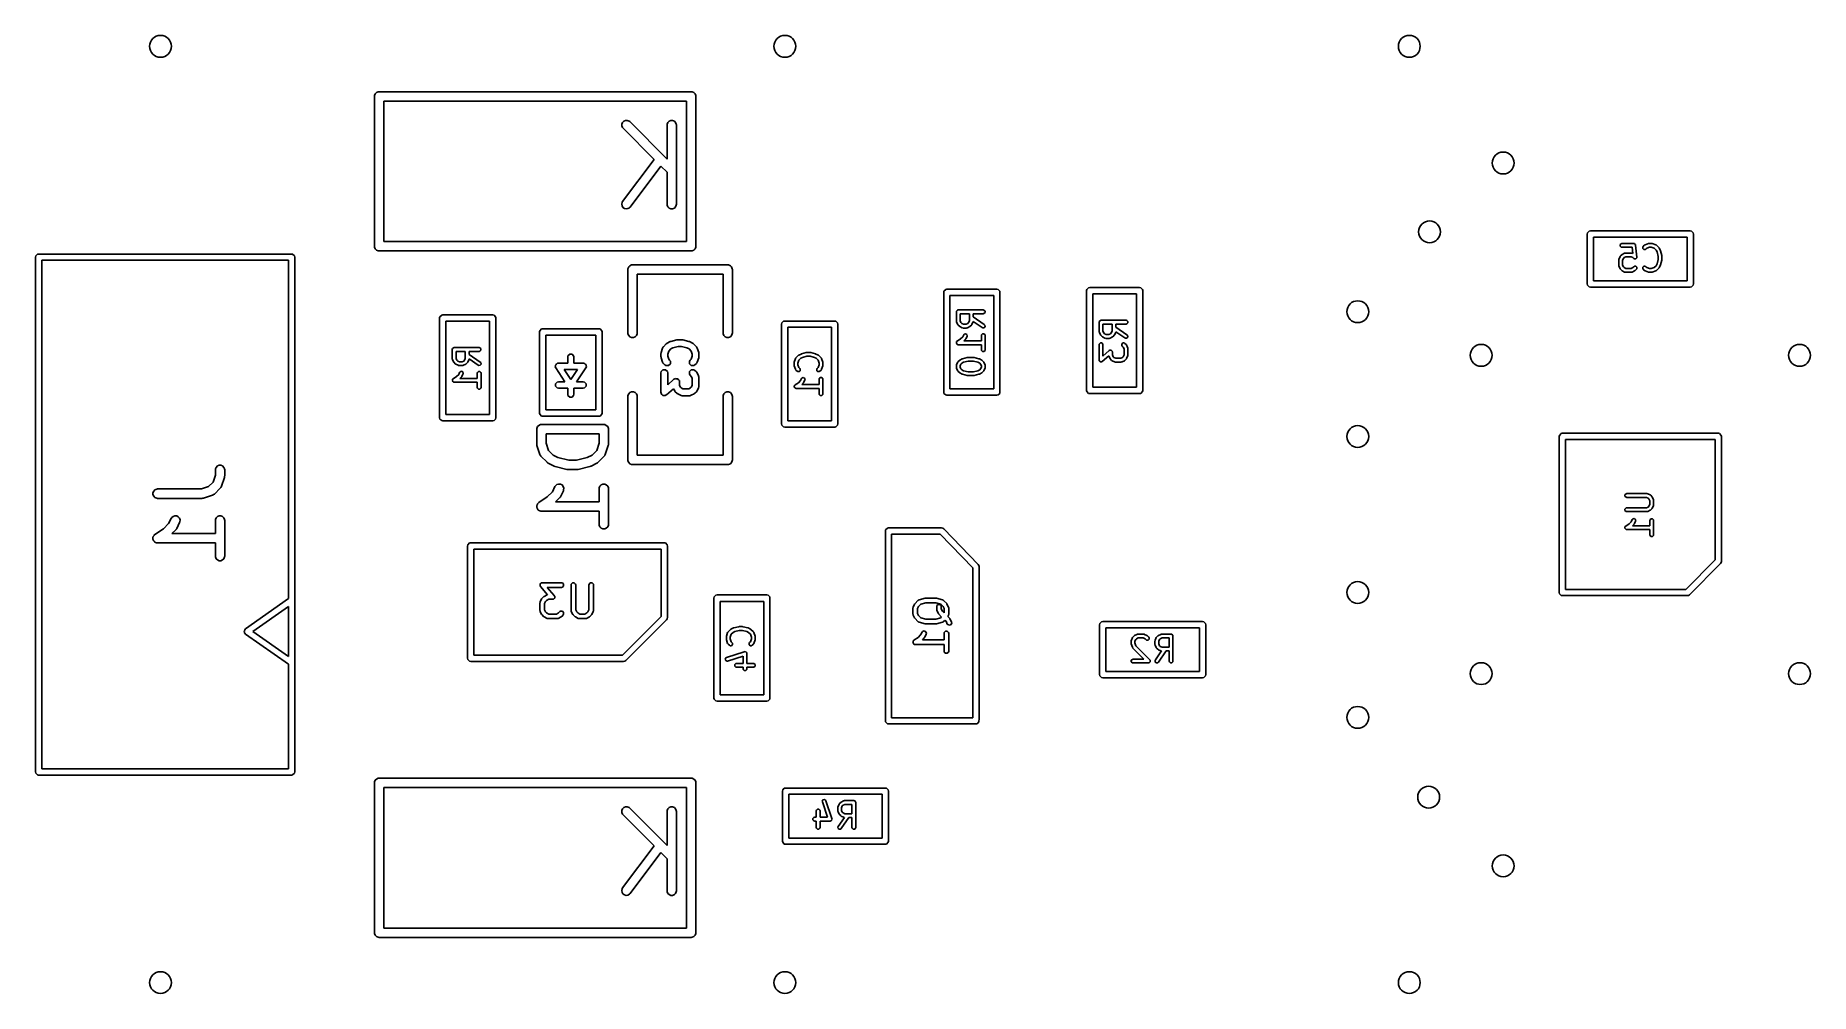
# Model space of a CAD drawing. Extents: x 0.02 to 1.14, y -0.01 to 0.6.
import ezdxf

# ---------------------------------------------------------------- set-up
doc = ezdxf.new("R2010")
doc.units = 0
doc.header["$MEASUREMENT"] = 0
doc.layers.add('BLACK', color=7, linetype='CONTINUOUS')

msp = doc.modelspace()

# ---------------------------------------------------------------- linework, layer by layer
at = {"layer": 'BLACK', "linetype": 'CONTINUOUS'}
for p, q in [((0.2333, 0.5596), (0.2338, 0.5607)), ((0.2333, 0.5591), (0.2333, 0.5596)), ((0.2338, 0.5607), (0.2346, 0.5615)), ((0.2346, 0.5615), (0.2356, 0.562)), ((0.2356, 0.562), (0.2362, 0.562)), ((0.2362, 0.562), (0.4331, 0.562)), ((0.4331, 0.562), (0.4336, 0.562)), ((0.4336, 0.562), (0.4347, 0.5615)), ((0.4347, 0.5615), (0.4355, 0.5607)), ((0.4355, 0.5607), (0.436, 0.5596)), ((0.436, 0.5596), (0.436, 0.5591)), ((0.2333, 0.4646), (0.2333, 0.5591)), ((0.2392, 0.5561), (0.2392, 0.4675)), ((0.4301, 0.5561), (0.2392, 0.5561)), ((0.4301, 0.4675), (0.4301, 0.5561)), ((0.436, 0.5591), (0.436, 0.4646)), ((0.3893, 0.5416), (0.3897, 0.5426)), ((0.3893, 0.5404), (0.3893, 0.5416)), ((0.3897, 0.5393), (0.3893, 0.5404)), ((0.3897, 0.5426), (0.3905, 0.5434)), ((0.3901, 0.5389), (0.3897, 0.5393)), ((0.4097, 0.5193), (0.3901, 0.5389)), ((0.3905, 0.5434), (0.3916, 0.5439)), ((0.3916, 0.5439), (0.3927, 0.5439)), ((0.3927, 0.5439), (0.3938, 0.5434)), ((0.3938, 0.5434), (0.3943, 0.5431)), ((0.3943, 0.5431), (0.4178, 0.5195)), ((0.4178, 0.5416), (0.4183, 0.5426)), ((0.4178, 0.541), (0.4178, 0.5416)), ((0.4178, 0.5195), (0.4178, 0.541)), ((0.4183, 0.5426), (0.4191, 0.5434)), ((0.4191, 0.5434), (0.4202, 0.5439)), ((0.4202, 0.5439), (0.4213, 0.5439)), ((0.4213, 0.5439), (0.4224, 0.5434)), ((0.4224, 0.5434), (0.4232, 0.5426)), ((0.4232, 0.5426), (0.4236, 0.5416)), ((0.4236, 0.5416), (0.4237, 0.541)), ((0.4237, 0.541), (0.4237, 0.491)), ((0.3898, 0.4928), (0.4097, 0.5193)), ((0.4139, 0.5151), (0.3945, 0.4892)), ((0.4178, 0.5112), (0.4139, 0.5151)), ((0.4178, 0.491), (0.4178, 0.5112)), ((0.3895, 0.4923), (0.3898, 0.4928)), ((0.3892, 0.4911), (0.3895, 0.4923)), ((0.3894, 0.49), (0.3892, 0.4911)), ((0.39, 0.489), (0.3894, 0.49)), ((0.3909, 0.4883), (0.39, 0.489)), ((0.392, 0.488), (0.3909, 0.4883)), ((0.3931, 0.4882), (0.392, 0.488)), ((0.3941, 0.4888), (0.3931, 0.4882)), ((0.3945, 0.4892), (0.3941, 0.4888)), ((0.4178, 0.4904), (0.4178, 0.491)), ((0.4183, 0.4893), (0.4178, 0.4904)), ((0.4191, 0.4885), (0.4183, 0.4893)), ((0.4202, 0.4881), (0.4191, 0.4885)), ((0.4213, 0.4881), (0.4202, 0.4881)), ((0.4224, 0.4885), (0.4213, 0.4881)), ((0.4232, 0.4893), (0.4224, 0.4885)), ((0.4236, 0.4904), (0.4232, 0.4893)), ((0.4237, 0.491), (0.4236, 0.4904)), ((0.998, 0.4722), (0.9982, 0.473)), ((0.998, 0.4407), (0.998, 0.4722)), ((0.9982, 0.473), (0.9992, 0.474)), ((0.9992, 0.474), (1, 0.4742)), ((1, 0.4742), (1.063, 0.4742)), ((1.002, 0.4702), (1.002, 0.4427)), ((1.061, 0.4702), (1.002, 0.4702)), ((1.061, 0.4427), (1.061, 0.4702)), ((1.063, 0.4742), (1.0637, 0.474)), ((1.0637, 0.474), (1.0648, 0.473)), ((1.0648, 0.473), (1.065, 0.4722)), ((1.065, 0.4722), (1.065, 0.4407)), ((0.0197, 0.4584), (0.0208, 0.4595)), ((0.0208, 0.4595), (0.0215, 0.4596)), ((0.0215, 0.4596), (0.181, 0.4596)), ((0.181, 0.4596), (0.1817, 0.4595)), ((0.1817, 0.4595), (0.1828, 0.4584)), ((0.2333, 0.464), (0.2333, 0.4646)), ((0.2338, 0.4629), (0.2333, 0.464)), ((0.2346, 0.4621), (0.2338, 0.4629)), ((0.2356, 0.4617), (0.2346, 0.4621)), ((0.2362, 0.4616), (0.2356, 0.4617)), ((0.4331, 0.4616), (0.2362, 0.4616)), ((0.2392, 0.4675), (0.4301, 0.4675)), ((0.4336, 0.4617), (0.4331, 0.4616)), ((0.4347, 0.4621), (0.4336, 0.4617)), ((0.4355, 0.4629), (0.4347, 0.4621)), ((0.436, 0.464), (0.4355, 0.4629)), ((0.436, 0.4646), (0.436, 0.464)), ((1.0188, 0.4655), (1.0194, 0.4661)), ((1.0188, 0.4646), (1.0188, 0.4655)), ((1.0194, 0.464), (1.0188, 0.4646)), ((1.019, 0.4584), (1.0198, 0.4591)), ((1.0194, 0.4661), (1.0199, 0.4662)), ((1.0199, 0.4639), (1.0194, 0.464)), ((1.0198, 0.4591), (1.0199, 0.4592)), ((1.0199, 0.4662), (1.0274, 0.4662)), ((1.0263, 0.4639), (1.0199, 0.4639)), ((1.0199, 0.4592), (1.0201, 0.4593)), ((1.0201, 0.4593), (1.0216, 0.4601)), ((1.0216, 0.4601), (1.0217, 0.4601)), ((1.0217, 0.4601), (1.0219, 0.4602)), ((1.0217, 0.4601), (1.0217, 0.4601)), ((1.0219, 0.4602), (1.022, 0.4602)), ((1.022, 0.4602), (1.0221, 0.4602)), ((1.0221, 0.4602), (1.0221, 0.4602)), ((1.0221, 0.4602), (1.0259, 0.4602)), ((1.0259, 0.4602), (1.0259, 0.4602)), ((1.0259, 0.4602), (1.026, 0.4602)), ((1.026, 0.4602), (1.0261, 0.4602)), ((1.0261, 0.4602), (1.0263, 0.4601)), ((1.0267, 0.46), (1.0263, 0.4639)), ((1.0263, 0.4601), (1.0263, 0.4601)), ((1.0263, 0.4601), (1.0264, 0.4601)), ((1.0264, 0.4601), (1.0267, 0.46)), ((1.0274, 0.4662), (1.0277, 0.4662)), ((1.0277, 0.4662), (1.0277, 0.4662)), ((1.0277, 0.4662), (1.0277, 0.4661)), ((1.0277, 0.4661), (1.0278, 0.4661)), ((1.0278, 0.4661), (1.0281, 0.4659)), ((1.0281, 0.4659), (1.0284, 0.4656)), ((1.0284, 0.4656), (1.0284, 0.4655)), ((1.0284, 0.4655), (1.0285, 0.4655)), ((1.0285, 0.4655), (1.0285, 0.4654)), ((1.0285, 0.4654), (1.0285, 0.4652)), ((1.0285, 0.4652), (1.0293, 0.4577)), ((1.033, 0.464), (1.0333, 0.4644)), ((1.033, 0.4631), (1.033, 0.464)), ((1.0337, 0.4625), (1.033, 0.4631)), ((1.0333, 0.4644), (1.034, 0.4651)), ((1.0346, 0.4625), (1.0337, 0.4625)), ((1.034, 0.4651), (1.0341, 0.4652)), ((1.0341, 0.4652), (1.0343, 0.4653)), ((1.0341, 0.4652), (1.0341, 0.4652)), ((1.0343, 0.4653), (1.0344, 0.4654)), ((1.0344, 0.4654), (1.0344, 0.4654)), ((1.0344, 0.4654), (1.0345, 0.4654)), ((1.0345, 0.4654), (1.0367, 0.4662)), ((1.035, 0.4627), (1.0346, 0.4625)), ((1.0355, 0.4633), (1.035, 0.4627)), ((1.0373, 0.4639), (1.0355, 0.4633)), ((1.0367, 0.4662), (1.0369, 0.4662)), ((1.0369, 0.4662), (1.0371, 0.4662)), ((1.0371, 0.4662), (1.0386, 0.4662)), ((1.0384, 0.4639), (1.0373, 0.4639)), ((1.0402, 0.4633), (1.0384, 0.4639)), ((1.0386, 0.4662), (1.0388, 0.4662)), ((1.0388, 0.4662), (1.039, 0.4662)), ((1.039, 0.4662), (1.0412, 0.4654)), ((1.0414, 0.4621), (1.0402, 0.4633)), ((1.0412, 0.4654), (1.0413, 0.4654)), ((1.0413, 0.4654), (1.0413, 0.4654)), ((1.0413, 0.4654), (1.0415, 0.4653)), ((1.042, 0.4609), (1.0414, 0.4621)), ((1.0415, 0.4653), (1.0416, 0.4652)), ((1.0416, 0.4652), (1.0417, 0.4652)), ((1.0417, 0.4652), (1.0417, 0.4651)), ((1.0417, 0.4651), (1.0432, 0.4636)), ((1.0427, 0.4581), (1.042, 0.4609)), ((1.0432, 0.4636), (1.0433, 0.4635)), ((1.0433, 0.4635), (1.0434, 0.4633)), ((1.0434, 0.4633), (1.0442, 0.4618)), ((1.0442, 0.4618), (1.0442, 0.4617)), ((1.0442, 0.4617), (1.0443, 0.4616)), ((1.0443, 0.4616), (1.045, 0.4586)), ((0.0196, 0.4577), (0.0197, 0.4584)), ((0.0196, 0.1329), (0.0196, 0.4577)), ((0.0235, 0.4557), (0.0235, 0.1348)), ((0.179, 0.4557), (0.0235, 0.4557)), ((0.179, 0.2422), (0.179, 0.4557)), ((0.1828, 0.4584), (0.183, 0.4577)), ((0.183, 0.4577), (0.183, 0.1329)), ((0.3931, 0.4503), (0.3936, 0.4514)), ((0.3931, 0.4498), (0.3931, 0.4503)), ((0.3931, 0.4098), (0.3931, 0.4498)), ((0.3936, 0.4514), (0.3944, 0.4522)), ((0.3944, 0.4522), (0.3954, 0.4527)), ((0.3954, 0.4527), (0.396, 0.4527)), ((0.396, 0.4527), (0.456, 0.4527)), ((0.456, 0.4527), (0.4566, 0.4527)), ((0.4566, 0.4527), (0.4577, 0.4522)), ((0.4577, 0.4522), (0.4585, 0.4514)), ((0.4585, 0.4514), (0.4589, 0.4503)), ((0.4589, 0.4503), (0.459, 0.4498)), ((0.459, 0.4498), (0.459, 0.4098)), ((1.0179, 0.4561), (1.018, 0.4563)), ((1.0179, 0.456), (1.018, 0.4561)), ((1.018, 0.4561), (1.0179, 0.4561)), ((1.0179, 0.4523), (1.0179, 0.456)), ((1.018, 0.4522), (1.0179, 0.4523)), ((1.018, 0.452), (1.0179, 0.4522)), ((1.0179, 0.4522), (1.018, 0.4522)), ((1.018, 0.4563), (1.018, 0.4565)), ((1.018, 0.4565), (1.0181, 0.4565)), ((1.018, 0.4518), (1.018, 0.452)), ((1.0181, 0.4518), (1.018, 0.4518)), ((1.0181, 0.4566), (1.0188, 0.4581)), ((1.0181, 0.4565), (1.0181, 0.4566)), ((1.0188, 0.4503), (1.0181, 0.4518)), ((1.0181, 0.4518), (1.0181, 0.4518)), ((1.0188, 0.4581), (1.0189, 0.4582)), ((1.0189, 0.4501), (1.0188, 0.4503)), ((1.0189, 0.4582), (1.019, 0.4584)), ((1.019, 0.45), (1.0189, 0.4501)), ((1.0198, 0.4492), (1.019, 0.45)), ((1.0199, 0.4491), (1.0198, 0.4492)), ((1.0201, 0.449), (1.0199, 0.4491)), ((1.0216, 0.4482), (1.0201, 0.449)), ((1.0208, 0.4568), (1.0203, 0.4558)), ((1.0203, 0.4558), (1.0203, 0.4526)), ((1.0203, 0.4526), (1.0208, 0.4515)), ((1.0213, 0.4573), (1.0208, 0.4568)), ((1.0208, 0.4515), (1.0213, 0.451)), ((1.0224, 0.4579), (1.0213, 0.4573)), ((1.0213, 0.451), (1.0224, 0.4505)), ((1.0217, 0.4482), (1.0216, 0.4482)), ((1.0219, 0.4482), (1.0217, 0.4482)), ((1.0217, 0.4482), (1.0217, 0.4482)), ((1.022, 0.4481), (1.0219, 0.4482)), ((1.0221, 0.4481), (1.022, 0.4481)), ((1.0259, 0.4481), (1.0221, 0.4481)), ((1.0221, 0.4481), (1.0221, 0.4481)), ((1.0256, 0.4579), (1.0224, 0.4579)), ((1.0224, 0.4505), (1.0256, 0.4505)), ((1.0267, 0.4573), (1.0256, 0.4579)), ((1.0256, 0.4505), (1.0267, 0.451)), ((1.026, 0.4481), (1.0259, 0.4481)), ((1.0259, 0.4481), (1.0259, 0.4481)), ((1.0261, 0.4482), (1.026, 0.4481)), ((1.0263, 0.4482), (1.0261, 0.4482)), ((1.0264, 0.4482), (1.0263, 0.4482)), ((1.0263, 0.4482), (1.0263, 0.4482)), ((1.0279, 0.449), (1.0264, 0.4482)), ((1.0273, 0.4567), (1.0267, 0.4573)), ((1.0267, 0.451), (1.0273, 0.4516)), ((1.0277, 0.4565), (1.0273, 0.4567)), ((1.0273, 0.4516), (1.0277, 0.4519)), ((1.0278, 0.4564), (1.0277, 0.4565)), ((1.0277, 0.4565), (1.0277, 0.4565)), ((1.0277, 0.4519), (1.0286, 0.4519)), ((1.0282, 0.4565), (1.0278, 0.4564)), ((1.028, 0.4491), (1.0279, 0.449)), ((1.0282, 0.4492), (1.028, 0.4491)), ((1.0286, 0.4565), (1.0282, 0.4565)), ((1.029, 0.45), (1.0282, 0.4492)), ((1.0287, 0.4565), (1.0286, 0.4565)), ((1.0286, 0.4565), (1.0286, 0.4565)), ((1.0286, 0.4519), (1.0292, 0.4512)), ((1.0289, 0.4568), (1.0287, 0.4565)), ((1.0292, 0.4571), (1.0289, 0.4568)), ((1.0292, 0.4503), (1.029, 0.45)), ((1.0293, 0.4572), (1.0292, 0.4572)), ((1.0292, 0.4572), (1.0292, 0.4571)), ((1.0292, 0.4512), (1.0292, 0.4503)), ((1.0293, 0.4577), (1.0293, 0.4572)), ((1.033, 0.4512), (1.0337, 0.4519)), ((1.033, 0.4503), (1.033, 0.4512)), ((1.0333, 0.45), (1.033, 0.4503)), ((1.034, 0.4492), (1.0333, 0.45)), ((1.0337, 0.4519), (1.0346, 0.4519)), ((1.0341, 0.4492), (1.034, 0.4492)), ((1.0343, 0.4491), (1.0341, 0.4492)), ((1.0341, 0.4492), (1.0341, 0.4492)), ((1.0344, 0.449), (1.0343, 0.4491)), ((1.0345, 0.4489), (1.0344, 0.449)), ((1.0344, 0.449), (1.0344, 0.449)), ((1.0367, 0.4482), (1.0345, 0.4489)), ((1.0346, 0.4519), (1.035, 0.4516)), ((1.035, 0.4516), (1.0355, 0.4511)), ((1.0355, 0.4511), (1.0373, 0.4505)), ((1.0369, 0.4482), (1.0367, 0.4482)), ((1.0371, 0.4481), (1.0369, 0.4482)), ((1.0386, 0.4481), (1.0371, 0.4481)), ((1.0373, 0.4505), (1.0384, 0.4505)), ((1.0384, 0.4505), (1.0402, 0.4511)), ((1.0388, 0.4482), (1.0386, 0.4481)), ((1.039, 0.4482), (1.0388, 0.4482)), ((1.0412, 0.4489), (1.039, 0.4482)), ((1.0402, 0.4511), (1.0414, 0.4522)), ((1.0413, 0.449), (1.0412, 0.4489)), ((1.0415, 0.4491), (1.0413, 0.449)), ((1.0413, 0.449), (1.0413, 0.449)), ((1.0414, 0.4522), (1.042, 0.4535)), ((1.0416, 0.4492), (1.0415, 0.4491)), ((1.0417, 0.4492), (1.0416, 0.4492)), ((1.0432, 0.4507), (1.0417, 0.4492)), ((1.0417, 0.4492), (1.0417, 0.4492)), ((1.042, 0.4535), (1.0427, 0.4562)), ((1.0427, 0.4562), (1.0427, 0.4581)), ((1.0433, 0.4509), (1.0432, 0.4507)), ((1.0434, 0.451), (1.0433, 0.4509)), ((1.0442, 0.4525), (1.0434, 0.451)), ((1.0443, 0.4528), (1.0442, 0.4526)), ((1.0442, 0.4526), (1.0442, 0.4525)), ((1.045, 0.4558), (1.0443, 0.4528)), ((1.045, 0.4586), (1.045, 0.4584)), ((1.045, 0.4584), (1.0451, 0.4583)), ((1.0451, 0.456), (1.045, 0.4559)), ((1.045, 0.4559), (1.045, 0.4558)), ((1.0451, 0.4583), (1.0451, 0.456)), ((0.4531, 0.4468), (0.399, 0.4468)), ((0.399, 0.4468), (0.399, 0.4098)), ((0.4531, 0.4098), (0.4531, 0.4468)), ((0.5924, 0.4362), (0.5935, 0.4373)), ((0.5935, 0.4373), (0.5943, 0.4375)), ((0.5943, 0.4375), (0.6257, 0.4375)), ((0.6257, 0.4375), (0.6265, 0.4373)), ((0.6265, 0.4373), (0.6276, 0.4362)), ((0.6823, 0.4365), (0.6824, 0.4372)), ((0.6823, 0.3735), (0.6823, 0.4365)), ((0.6824, 0.4372), (0.6835, 0.4383)), ((0.6835, 0.4383), (0.6843, 0.4385)), ((0.6843, 0.4385), (0.7157, 0.4385)), ((0.7157, 0.4385), (0.7165, 0.4383)), ((0.7165, 0.4383), (0.7176, 0.4372)), ((0.7176, 0.4372), (0.7177, 0.4365)), ((0.7177, 0.4365), (0.7177, 0.3735)), ((0.9982, 0.44), (0.998, 0.4407)), ((0.9992, 0.4389), (0.9982, 0.44)), ((1, 0.4387), (0.9992, 0.4389)), ((1.063, 0.4387), (1, 0.4387)), ((1.002, 0.4427), (1.061, 0.4427)), ((1.0637, 0.4389), (1.063, 0.4387)), ((1.0648, 0.44), (1.0637, 0.4389)), ((1.065, 0.4407), (1.0648, 0.44)), ((0.5923, 0.4355), (0.5924, 0.4362)), ((0.5923, 0.3725), (0.5923, 0.4355)), ((0.5962, 0.4335), (0.5962, 0.3745)), ((0.6238, 0.4335), (0.5962, 0.4335)), ((0.6238, 0.3745), (0.6238, 0.4335)), ((0.6276, 0.4362), (0.6277, 0.4355)), ((0.6277, 0.4355), (0.6277, 0.3725)), ((0.6862, 0.4345), (0.6862, 0.3755)), ((0.7138, 0.4345), (0.6862, 0.4345)), ((0.7138, 0.3755), (0.7138, 0.4345)), ((0.2744, 0.4193), (0.2746, 0.42)), ((0.2744, 0.3563), (0.2744, 0.4193)), ((0.2746, 0.42), (0.2757, 0.4211)), ((0.2757, 0.4211), (0.2764, 0.4213)), ((0.2764, 0.4213), (0.3079, 0.4213)), ((0.2784, 0.4173), (0.2784, 0.3583)), ((0.3059, 0.4173), (0.2784, 0.4173)), ((0.3059, 0.3583), (0.3059, 0.4173)), ((0.3079, 0.4213), (0.3087, 0.4211)), ((0.3087, 0.4211), (0.3097, 0.42)), ((0.3097, 0.42), (0.3099, 0.4193)), ((0.3099, 0.4193), (0.3099, 0.3563)), ((0.49, 0.4154), (0.4901, 0.4161)), ((0.49, 0.3524), (0.49, 0.4154)), ((0.4901, 0.4161), (0.4912, 0.4172)), ((0.4912, 0.4172), (0.492, 0.4173)), ((0.492, 0.4173), (0.5235, 0.4173)), ((0.5235, 0.4173), (0.5242, 0.4172)), ((0.5242, 0.4172), (0.5253, 0.4161)), ((0.5253, 0.4161), (0.5254, 0.4154)), ((0.5254, 0.4154), (0.5254, 0.3524)), ((0.6002, 0.4231), (0.6003, 0.4236)), ((0.6002, 0.4171), (0.6002, 0.4231)), ((0.6002, 0.417), (0.6002, 0.4171)), ((0.6002, 0.4171), (0.6002, 0.4171)), ((0.6003, 0.4169), (0.6002, 0.417)), ((0.6003, 0.4236), (0.601, 0.4242)), ((0.6003, 0.4167), (0.6003, 0.4169)), ((0.6003, 0.4166), (0.6003, 0.4167)), ((0.6004, 0.4166), (0.6003, 0.4166)), ((0.6011, 0.4151), (0.6004, 0.4166)), ((0.601, 0.4242), (0.6014, 0.4243)), ((0.6012, 0.4149), (0.6011, 0.4151)), ((0.6013, 0.4148), (0.6012, 0.4149)), ((0.6021, 0.414), (0.6013, 0.4148)), ((0.6014, 0.4243), (0.6172, 0.4243)), ((0.6085, 0.4219), (0.6026, 0.4219)), ((0.6026, 0.4219), (0.6026, 0.4174)), ((0.6026, 0.4174), (0.6031, 0.4163)), ((0.6031, 0.4163), (0.6036, 0.4158)), ((0.6036, 0.4158), (0.6047, 0.4153)), ((0.6047, 0.4153), (0.6064, 0.4153)), ((0.6064, 0.4153), (0.6075, 0.4158)), ((0.6075, 0.4158), (0.6079, 0.4163)), ((0.6079, 0.4163), (0.6085, 0.4174)), ((0.6085, 0.4174), (0.6085, 0.4219)), ((0.6097, 0.4148), (0.609, 0.414)), ((0.6099, 0.4149), (0.6097, 0.4148)), ((0.61, 0.4151), (0.6099, 0.4149)), ((0.6107, 0.4166), (0.61, 0.4151)), ((0.6108, 0.4167), (0.6107, 0.4166)), ((0.6107, 0.4166), (0.6107, 0.4166)), ((0.6172, 0.4219), (0.6108, 0.4219)), ((0.6108, 0.4219), (0.6108, 0.42)), ((0.6108, 0.42), (0.6178, 0.4151)), ((0.6165, 0.4132), (0.6108, 0.4171)), ((0.6108, 0.4171), (0.6108, 0.4171)), ((0.6108, 0.4171), (0.6108, 0.417)), ((0.6108, 0.417), (0.6108, 0.4169)), ((0.6108, 0.4169), (0.6108, 0.4167)), ((0.6172, 0.4243), (0.6176, 0.4242)), ((0.6176, 0.422), (0.6172, 0.4219)), ((0.6176, 0.4242), (0.6183, 0.4236)), ((0.6183, 0.4227), (0.6176, 0.422)), ((0.6178, 0.4151), (0.6182, 0.4148)), ((0.6182, 0.4148), (0.6183, 0.4139)), ((0.6183, 0.4236), (0.6183, 0.4227)), ((0.6902, 0.4166), (0.6903, 0.4171)), ((0.6902, 0.4106), (0.6902, 0.4166)), ((0.6903, 0.4171), (0.691, 0.4177)), ((0.691, 0.4177), (0.6914, 0.4178)), ((0.6914, 0.4178), (0.7072, 0.4178)), ((0.6985, 0.4154), (0.6926, 0.4154)), ((0.6926, 0.4154), (0.6926, 0.4109)), ((0.6985, 0.4109), (0.6985, 0.4154)), ((0.7072, 0.4154), (0.7008, 0.4154)), ((0.7008, 0.4154), (0.7008, 0.4135)), ((0.7072, 0.4178), (0.7076, 0.4177)), ((0.7076, 0.4155), (0.7072, 0.4154)), ((0.7076, 0.4177), (0.7083, 0.4171)), ((0.7083, 0.4162), (0.7076, 0.4155)), ((0.7083, 0.4171), (0.7083, 0.4162)), ((0.3374, 0.4104), (0.3376, 0.4112)), ((0.3374, 0.3593), (0.3374, 0.4104)), ((0.3376, 0.4112), (0.3387, 0.4123)), ((0.3387, 0.4123), (0.3394, 0.4124)), ((0.3394, 0.4124), (0.3748, 0.4124)), ((0.3414, 0.4085), (0.3414, 0.3612)), ((0.3729, 0.4085), (0.3414, 0.4085)), ((0.3729, 0.3612), (0.3729, 0.4085)), ((0.3748, 0.4124), (0.3756, 0.4123)), ((0.3756, 0.4123), (0.3767, 0.4112)), ((0.3767, 0.4112), (0.3768, 0.4104)), ((0.3768, 0.4104), (0.3768, 0.3593)), ((0.3931, 0.4092), (0.3931, 0.4098)), ((0.3936, 0.4081), (0.3931, 0.4092)), ((0.3944, 0.4073), (0.3936, 0.4081)), ((0.3954, 0.4069), (0.3944, 0.4073)), ((0.3966, 0.4069), (0.3954, 0.4069)), ((0.3977, 0.4073), (0.3966, 0.4069)), ((0.3985, 0.4081), (0.3977, 0.4073)), ((0.3989, 0.4092), (0.3985, 0.4081)), ((0.399, 0.4098), (0.3989, 0.4092)), ((0.4155, 0.4011), (0.4173, 0.403)), ((0.4173, 0.403), (0.4176, 0.4032)), ((0.4176, 0.4032), (0.4179, 0.4034)), ((0.4179, 0.4034), (0.4198, 0.4043)), ((0.4198, 0.4043), (0.42, 0.4044)), ((0.42, 0.4044), (0.4202, 0.4045)), ((0.4202, 0.4045), (0.424, 0.4054)), ((0.424, 0.4054), (0.4242, 0.4054)), ((0.4242, 0.4054), (0.4245, 0.4055)), ((0.4245, 0.4055), (0.4273, 0.4055)), ((0.4273, 0.4055), (0.4276, 0.4054)), ((0.4276, 0.4054), (0.4278, 0.4054)), ((0.4278, 0.4054), (0.4316, 0.4045)), ((0.4316, 0.4045), (0.4318, 0.4044)), ((0.4318, 0.4044), (0.432, 0.4043)), ((0.432, 0.4043), (0.4339, 0.4034)), ((0.4339, 0.4034), (0.4342, 0.4032)), ((0.4342, 0.4032), (0.4344, 0.403)), ((0.4344, 0.403), (0.4363, 0.4011)), ((0.4531, 0.4092), (0.4531, 0.4098)), ((0.4536, 0.4081), (0.4531, 0.4092)), ((0.4544, 0.4073), (0.4536, 0.4081)), ((0.4554, 0.4069), (0.4544, 0.4073)), ((0.4566, 0.4069), (0.4554, 0.4069)), ((0.4577, 0.4073), (0.4566, 0.4069)), ((0.4585, 0.4081), (0.4577, 0.4073)), ((0.4589, 0.4092), (0.4585, 0.4081)), ((0.459, 0.4098), (0.4589, 0.4092)), ((0.4939, 0.4134), (0.4939, 0.3543)), ((0.5215, 0.4134), (0.4939, 0.4134)), ((0.5215, 0.3543), (0.5215, 0.4134)), ((0.6003, 0.4041), (0.6004, 0.4042)), ((0.6003, 0.4037), (0.6003, 0.4041)), ((0.6003, 0.4034), (0.6003, 0.4037)), ((0.6003, 0.4033), (0.6003, 0.4034)), ((0.6003, 0.4032), (0.6003, 0.4033)), ((0.6006, 0.4029), (0.6003, 0.4032)), ((0.6004, 0.4043), (0.6008, 0.4046)), ((0.6004, 0.4042), (0.6004, 0.4043)), ((0.6008, 0.4026), (0.6006, 0.4029)), ((0.6008, 0.4046), (0.6029, 0.406)), ((0.6022, 0.4139), (0.6021, 0.414)), ((0.6024, 0.4138), (0.6022, 0.4139)), ((0.6039, 0.4131), (0.6024, 0.4138)), ((0.6029, 0.406), (0.6042, 0.4073)), ((0.6039, 0.413), (0.6039, 0.4131)), ((0.604, 0.413), (0.6039, 0.413)), ((0.6041, 0.413), (0.604, 0.413)), ((0.6043, 0.4129), (0.6041, 0.413)), ((0.6042, 0.4073), (0.6049, 0.4086)), ((0.6044, 0.413), (0.6043, 0.4129)), ((0.6044, 0.4129), (0.6044, 0.413)), ((0.6067, 0.4129), (0.6044, 0.4129)), ((0.6049, 0.4086), (0.6051, 0.409)), ((0.606, 0.4058), (0.605, 0.4048)), ((0.605, 0.4048), (0.616, 0.4048)), ((0.6051, 0.409), (0.606, 0.4093)), ((0.606, 0.4093), (0.6068, 0.4089)), ((0.6061, 0.4059), (0.606, 0.4058)), ((0.6062, 0.4061), (0.6061, 0.4059)), ((0.607, 0.4076), (0.6062, 0.4061)), ((0.6069, 0.413), (0.6067, 0.4129)), ((0.6067, 0.4129), (0.6067, 0.413)), ((0.6067, 0.413), (0.6067, 0.4129)), ((0.6068, 0.4089), (0.6071, 0.408)), ((0.6071, 0.413), (0.6069, 0.413)), ((0.6071, 0.408), (0.607, 0.4076)), ((0.6072, 0.4131), (0.6071, 0.413)), ((0.6071, 0.413), (0.6071, 0.413)), ((0.6087, 0.4138), (0.6072, 0.4131)), ((0.6088, 0.4139), (0.6087, 0.4138)), ((0.609, 0.414), (0.6088, 0.4139)), ((0.616, 0.4081), (0.6161, 0.4086)), ((0.616, 0.4048), (0.616, 0.4081)), ((0.6161, 0.4086), (0.6167, 0.4092)), ((0.6169, 0.413), (0.6165, 0.4132)), ((0.6167, 0.4092), (0.6176, 0.4092)), ((0.6178, 0.4131), (0.6169, 0.413)), ((0.6176, 0.4092), (0.6183, 0.4086)), ((0.6183, 0.4139), (0.6178, 0.4131)), ((0.6183, 0.4086), (0.6183, 0.4081)), ((0.6183, 0.4081), (0.6183, 0.3991)), ((0.6902, 0.4105), (0.6902, 0.4106)), ((0.6902, 0.4106), (0.6902, 0.4106)), ((0.6903, 0.4104), (0.6902, 0.4105)), ((0.6903, 0.4102), (0.6903, 0.4104)), ((0.6904, 0.4101), (0.6903, 0.4102)), ((0.6903, 0.4102), (0.6903, 0.4102)), ((0.6903, 0.4028), (0.691, 0.4035)), ((0.6911, 0.4086), (0.6904, 0.4101)), ((0.691, 0.4035), (0.6919, 0.4035)), ((0.6912, 0.4084), (0.6911, 0.4086)), ((0.6913, 0.4083), (0.6912, 0.4084)), ((0.6921, 0.4075), (0.6913, 0.4083)), ((0.6919, 0.4035), (0.6925, 0.4028)), ((0.6922, 0.4074), (0.6921, 0.4075)), ((0.6924, 0.4073), (0.6922, 0.4074)), ((0.6939, 0.4066), (0.6924, 0.4073)), ((0.6926, 0.4109), (0.6931, 0.4098)), ((0.6931, 0.4098), (0.6936, 0.4093)), ((0.6936, 0.4093), (0.6947, 0.4088)), ((0.694, 0.4065), (0.6939, 0.4066)), ((0.6939, 0.4066), (0.6939, 0.4066)), ((0.6941, 0.4065), (0.694, 0.4065)), ((0.6943, 0.4064), (0.6941, 0.4065)), ((0.6944, 0.4065), (0.6943, 0.4064)), ((0.6944, 0.4064), (0.6944, 0.4065)), ((0.6967, 0.4064), (0.6944, 0.4064)), ((0.6947, 0.4088), (0.6964, 0.4088)), ((0.6964, 0.4088), (0.6975, 0.4093)), ((0.6969, 0.4065), (0.6967, 0.4064)), ((0.6967, 0.4064), (0.6967, 0.4065)), ((0.6967, 0.4065), (0.6967, 0.4064)), ((0.6971, 0.4065), (0.6969, 0.4065)), ((0.6972, 0.4066), (0.6971, 0.4066)), ((0.6971, 0.4066), (0.6971, 0.4065)), ((0.6987, 0.4073), (0.6972, 0.4066)), ((0.6975, 0.4093), (0.6979, 0.4098)), ((0.6979, 0.4098), (0.6985, 0.4109)), ((0.6988, 0.4074), (0.6987, 0.4073)), ((0.699, 0.4075), (0.6988, 0.4074)), ((0.6997, 0.4083), (0.699, 0.4075)), ((0.6999, 0.4084), (0.6997, 0.4083)), ((0.7, 0.4086), (0.6999, 0.4084)), ((0.7007, 0.4101), (0.7, 0.4086)), ((0.7008, 0.4102), (0.7007, 0.4102)), ((0.7007, 0.4102), (0.7007, 0.4101)), ((0.7008, 0.4135), (0.7078, 0.4086)), ((0.7065, 0.4067), (0.7008, 0.4106)), ((0.7008, 0.4106), (0.7008, 0.4106)), ((0.7008, 0.4106), (0.7008, 0.4105)), ((0.7008, 0.4105), (0.7008, 0.4104)), ((0.7008, 0.4104), (0.7008, 0.4102)), ((0.7046, 0.4028), (0.7052, 0.4035)), ((0.7052, 0.4035), (0.7061, 0.4035)), ((0.7061, 0.4035), (0.7065, 0.4032)), ((0.7069, 0.4065), (0.7065, 0.4067)), ((0.7065, 0.4032), (0.7072, 0.4025)), ((0.7078, 0.4066), (0.7069, 0.4065)), ((0.7078, 0.4086), (0.7082, 0.4083)), ((0.7083, 0.4074), (0.7078, 0.4066)), ((0.7082, 0.4083), (0.7083, 0.4074)), ((0.2824, 0.3994), (0.2825, 0.3999)), ((0.2824, 0.3934), (0.2824, 0.3994)), ((0.2824, 0.3933), (0.2824, 0.3934)), ((0.2824, 0.3934), (0.2824, 0.3934)), ((0.2825, 0.3932), (0.2824, 0.3933)), ((0.2825, 0.3999), (0.2831, 0.4005)), ((0.2825, 0.393), (0.2825, 0.3932)), ((0.2825, 0.3929), (0.2825, 0.393)), ((0.2833, 0.3914), (0.2825, 0.3929)), ((0.2825, 0.3929), (0.2825, 0.3929)), ((0.2831, 0.4005), (0.2836, 0.4006)), ((0.2836, 0.4006), (0.2993, 0.4006)), ((0.2906, 0.3982), (0.2848, 0.3982)), ((0.2848, 0.3982), (0.2848, 0.3937)), ((0.2848, 0.3937), (0.2853, 0.3926)), ((0.2853, 0.3926), (0.2858, 0.3921)), ((0.2858, 0.3921), (0.2869, 0.3916)), ((0.2886, 0.3916), (0.2896, 0.3921)), ((0.2896, 0.3921), (0.2901, 0.3926)), ((0.2901, 0.3926), (0.2906, 0.3937)), ((0.2906, 0.3937), (0.2906, 0.3982)), ((0.2929, 0.3929), (0.2921, 0.3914)), ((0.293, 0.3932), (0.2929, 0.393)), ((0.2929, 0.393), (0.2929, 0.3929)), ((0.2929, 0.3929), (0.2929, 0.3929)), ((0.2993, 0.3982), (0.293, 0.3982)), ((0.293, 0.3982), (0.293, 0.3963)), ((0.293, 0.3963), (0.3, 0.3914)), ((0.2987, 0.3895), (0.293, 0.3934)), ((0.293, 0.3934), (0.293, 0.3934)), ((0.293, 0.3934), (0.293, 0.3933)), ((0.293, 0.3933), (0.293, 0.3932)), ((0.2993, 0.4006), (0.2998, 0.4005)), ((0.2998, 0.3983), (0.2993, 0.3982)), ((0.2998, 0.4005), (0.3004, 0.3999)), ((0.3004, 0.399), (0.2998, 0.3983)), ((0.3004, 0.3999), (0.3004, 0.399)), ((0.3552, 0.3947), (0.3553, 0.3954)), ((0.3552, 0.3907), (0.3552, 0.3947)), ((0.3553, 0.3954), (0.3564, 0.3965)), ((0.3564, 0.3965), (0.3579, 0.3965)), ((0.3579, 0.3965), (0.3589, 0.3954)), ((0.3589, 0.3954), (0.3591, 0.3947)), ((0.3591, 0.3947), (0.3591, 0.3907)), ((0.4139, 0.3968), (0.414, 0.3971)), ((0.4139, 0.3949), (0.4139, 0.3968)), ((0.414, 0.3946), (0.4139, 0.3949)), ((0.414, 0.3974), (0.4149, 0.4003)), ((0.414, 0.3971), (0.414, 0.3974)), ((0.414, 0.3942), (0.414, 0.3946)), ((0.4149, 0.3914), (0.414, 0.3942)), ((0.4149, 0.4003), (0.415, 0.4004)), ((0.415, 0.4004), (0.4152, 0.4007)), ((0.415, 0.4004), (0.415, 0.4004)), ((0.4152, 0.4007), (0.4154, 0.401)), ((0.4154, 0.401), (0.4155, 0.4011)), ((0.4154, 0.401), (0.4154, 0.401)), ((0.4189, 0.3984), (0.4182, 0.3964)), ((0.4182, 0.3964), (0.4182, 0.3952)), ((0.4182, 0.3952), (0.4189, 0.3932)), ((0.4201, 0.3997), (0.4189, 0.3984)), ((0.4189, 0.3932), (0.4194, 0.3927)), ((0.4194, 0.3927), (0.4199, 0.392)), ((0.4199, 0.392), (0.4199, 0.3903)), ((0.4215, 0.4004), (0.4201, 0.3997)), ((0.4247, 0.4012), (0.4215, 0.4004)), ((0.427, 0.4012), (0.4247, 0.4012)), ((0.4303, 0.4004), (0.427, 0.4012)), ((0.4317, 0.3997), (0.4303, 0.4004)), ((0.4329, 0.3984), (0.4317, 0.3997)), ((0.4319, 0.392), (0.4323, 0.3927)), ((0.4319, 0.3903), (0.4319, 0.392)), ((0.4323, 0.3927), (0.4329, 0.3932)), ((0.4336, 0.3964), (0.4329, 0.3984)), ((0.4329, 0.3932), (0.4336, 0.3952)), ((0.4336, 0.3952), (0.4336, 0.3964)), ((0.4363, 0.4011), (0.4364, 0.401)), ((0.4364, 0.401), (0.4364, 0.401)), ((0.4364, 0.401), (0.4366, 0.4007)), ((0.4366, 0.4007), (0.4368, 0.4004)), ((0.4368, 0.4004), (0.4368, 0.4004)), ((0.4368, 0.4004), (0.4368, 0.4003)), ((0.4368, 0.4003), (0.4378, 0.3974)), ((0.4378, 0.3942), (0.4368, 0.3914)), ((0.4378, 0.3974), (0.4378, 0.3971)), ((0.4378, 0.3971), (0.4379, 0.3968)), ((0.4379, 0.3949), (0.4378, 0.3946)), ((0.4378, 0.3946), (0.4378, 0.3942)), ((0.4379, 0.3968), (0.4379, 0.3949)), ((0.498, 0.3914), (0.4988, 0.3936)), ((0.4988, 0.3937), (0.4989, 0.3938)), ((0.4988, 0.3936), (0.4988, 0.3937)), ((0.4988, 0.3937), (0.4988, 0.3937)), ((0.4989, 0.3938), (0.499, 0.394)), ((0.499, 0.3941), (0.5005, 0.3956)), ((0.499, 0.394), (0.499, 0.3941)), ((0.499, 0.394), (0.499, 0.394)), ((0.5009, 0.3926), (0.5003, 0.3908)), ((0.5005, 0.3956), (0.5007, 0.3957)), ((0.5007, 0.3957), (0.5009, 0.3958)), ((0.5009, 0.3958), (0.5024, 0.3965)), ((0.5021, 0.3938), (0.5009, 0.3926)), ((0.5033, 0.3944), (0.5021, 0.3938)), ((0.5024, 0.3965), (0.5025, 0.3966)), ((0.5025, 0.3966), (0.5026, 0.3966)), ((0.5026, 0.3966), (0.5056, 0.3974)), ((0.506, 0.3951), (0.5033, 0.3944)), ((0.5056, 0.3974), (0.5057, 0.3974)), ((0.5057, 0.3974), (0.5059, 0.3974)), ((0.5059, 0.3974), (0.5081, 0.3974)), ((0.508, 0.3951), (0.506, 0.3951)), ((0.5107, 0.3944), (0.508, 0.3951)), ((0.5081, 0.3974), (0.5083, 0.3974)), ((0.5083, 0.3974), (0.5084, 0.3974)), ((0.5084, 0.3974), (0.5114, 0.3966)), ((0.5119, 0.3938), (0.5107, 0.3944)), ((0.5114, 0.3966), (0.5115, 0.3966)), ((0.5115, 0.3966), (0.5117, 0.3965)), ((0.5117, 0.3965), (0.5132, 0.3958)), ((0.5131, 0.3926), (0.5119, 0.3938)), ((0.5137, 0.3908), (0.5131, 0.3926)), ((0.5132, 0.3958), (0.5133, 0.3957)), ((0.5133, 0.3957), (0.5135, 0.3956)), ((0.5135, 0.3956), (0.515, 0.3941)), ((0.515, 0.3941), (0.515, 0.394)), ((0.515, 0.394), (0.515, 0.394)), ((0.515, 0.394), (0.5151, 0.3938)), ((0.5151, 0.3938), (0.5152, 0.3937)), ((0.5152, 0.3937), (0.5152, 0.3937)), ((0.5152, 0.3937), (0.5152, 0.3936)), ((0.5152, 0.3936), (0.516, 0.3914)), ((0.6009, 0.4026), (0.6008, 0.4026)), ((0.601, 0.4025), (0.6009, 0.4026)), ((0.6014, 0.4024), (0.601, 0.4025)), ((0.6013, 0.3917), (0.6021, 0.3925)), ((0.616, 0.4024), (0.6014, 0.4024)), ((0.6021, 0.3925), (0.6022, 0.3926)), ((0.6022, 0.3926), (0.6024, 0.3927)), ((0.6024, 0.3927), (0.6039, 0.3934)), ((0.6039, 0.3934), (0.604, 0.3935)), ((0.604, 0.3935), (0.6041, 0.3935)), ((0.6041, 0.3935), (0.6071, 0.3943)), ((0.6076, 0.3919), (0.6048, 0.3913)), ((0.6071, 0.3943), (0.6073, 0.3943)), ((0.6073, 0.3943), (0.6074, 0.3943)), ((0.6074, 0.3943), (0.6112, 0.3943)), ((0.611, 0.3919), (0.6076, 0.3919)), ((0.6138, 0.3913), (0.611, 0.3919)), ((0.6112, 0.3943), (0.6113, 0.3943)), ((0.6113, 0.3943), (0.6114, 0.3943)), ((0.6114, 0.3943), (0.6144, 0.3935)), ((0.6144, 0.3935), (0.6146, 0.3935)), ((0.6146, 0.3935), (0.6147, 0.3934)), ((0.6147, 0.3934), (0.6162, 0.3927)), ((0.616, 0.3991), (0.616, 0.4024)), ((0.6161, 0.3987), (0.616, 0.3991)), ((0.6167, 0.398), (0.6161, 0.3987)), ((0.6162, 0.3927), (0.6163, 0.3926)), ((0.6163, 0.3926), (0.6165, 0.3925)), ((0.6165, 0.3925), (0.6172, 0.3917)), ((0.6176, 0.398), (0.6167, 0.398)), ((0.6183, 0.3987), (0.6176, 0.398)), ((0.6183, 0.3991), (0.6183, 0.3987)), ((0.6902, 0.4024), (0.6903, 0.4028)), ((0.6902, 0.3926), (0.6902, 0.4024)), ((0.6903, 0.3923), (0.6902, 0.3926)), ((0.6903, 0.3922), (0.6903, 0.3923)), ((0.6906, 0.3919), (0.6903, 0.3922)), ((0.6903, 0.3922), (0.6903, 0.3922)), ((0.6903, 0.3922), (0.6903, 0.3922)), ((0.6909, 0.3916), (0.6906, 0.3919)), ((0.6922, 0.3917), (0.6919, 0.3916)), ((0.6963, 0.3953), (0.6922, 0.3917)), ((0.6925, 0.4028), (0.6926, 0.4024)), ((0.6926, 0.4024), (0.6926, 0.3952)), ((0.6926, 0.3952), (0.6966, 0.3988)), ((0.6963, 0.3952), (0.6963, 0.3953)), ((0.6964, 0.3951), (0.6963, 0.3952)), ((0.6963, 0.3952), (0.6963, 0.3952)), ((0.6971, 0.3936), (0.6964, 0.3951)), ((0.6966, 0.3988), (0.6969, 0.3989)), ((0.6969, 0.3989), (0.697, 0.399)), ((0.697, 0.399), (0.697, 0.399)), ((0.697, 0.399), (0.697, 0.399)), ((0.697, 0.399), (0.6975, 0.399)), ((0.6972, 0.3934), (0.6971, 0.3936)), ((0.6973, 0.3933), (0.6972, 0.3934)), ((0.6981, 0.3925), (0.6973, 0.3933)), ((0.6975, 0.399), (0.6979, 0.399)), ((0.6979, 0.399), (0.6979, 0.3989)), ((0.6979, 0.3989), (0.6979, 0.3989)), ((0.6979, 0.3989), (0.6982, 0.3986)), ((0.6982, 0.3924), (0.6981, 0.3925)), ((0.6982, 0.3986), (0.6985, 0.3983)), ((0.6984, 0.3923), (0.6982, 0.3924)), ((0.6999, 0.3916), (0.6984, 0.3923)), ((0.6985, 0.3983), (0.6985, 0.3983)), ((0.6985, 0.3983), (0.6985, 0.3983)), ((0.6985, 0.3983), (0.6985, 0.3982)), ((0.6985, 0.3982), (0.6986, 0.3979)), ((0.6986, 0.3979), (0.6986, 0.3959)), ((0.6986, 0.3959), (0.6991, 0.3948)), ((0.6991, 0.3948), (0.6996, 0.3943)), ((0.6996, 0.3943), (0.7007, 0.3938)), ((0.7007, 0.3938), (0.7039, 0.3938)), ((0.7039, 0.3938), (0.705, 0.3943)), ((0.7046, 0.4019), (0.7046, 0.4028)), ((0.7048, 0.4015), (0.7046, 0.4019)), ((0.7062, 0.3923), (0.7047, 0.3916)), ((0.7054, 0.4009), (0.7048, 0.4015)), ((0.705, 0.3943), (0.7054, 0.3948)), ((0.706, 0.3998), (0.7054, 0.4009)), ((0.7054, 0.3948), (0.706, 0.3959)), ((0.706, 0.3959), (0.706, 0.3998)), ((0.7063, 0.3924), (0.7062, 0.3923)), ((0.7065, 0.3925), (0.7063, 0.3924)), ((0.7072, 0.3933), (0.7065, 0.3925)), ((0.7072, 0.4025), (0.7074, 0.4023)), ((0.7074, 0.3934), (0.7072, 0.3933)), ((0.7074, 0.4023), (0.7075, 0.4022)), ((0.7075, 0.3936), (0.7074, 0.3934)), ((0.7075, 0.4022), (0.7082, 0.4007)), ((0.7082, 0.3951), (0.7075, 0.3936)), ((0.7082, 0.4007), (0.7082, 0.4006)), ((0.7082, 0.4006), (0.7083, 0.4006)), ((0.7083, 0.3952), (0.7082, 0.3952)), ((0.7082, 0.3952), (0.7082, 0.3951)), ((0.7083, 0.4006), (0.7083, 0.4004)), ((0.7083, 0.4004), (0.7083, 0.4002)), ((0.7083, 0.4002), (0.7083, 0.4002)), ((0.7083, 0.4002), (0.7083, 0.4001)), ((0.7083, 0.4001), (0.7083, 0.3956)), ((0.7083, 0.3956), (0.7083, 0.3956)), ((0.7083, 0.3956), (0.7083, 0.3955)), ((0.7083, 0.3955), (0.7083, 0.3954)), ((0.7083, 0.3954), (0.7083, 0.3952)), ((0.2826, 0.3806), (0.2829, 0.3809)), ((0.2826, 0.3805), (0.2826, 0.3806)), ((0.2829, 0.3809), (0.2851, 0.3823)), ((0.2834, 0.3912), (0.2833, 0.3914)), ((0.2835, 0.3911), (0.2834, 0.3912)), ((0.2842, 0.3903), (0.2835, 0.3911)), ((0.2844, 0.3902), (0.2842, 0.3903)), ((0.2846, 0.3901), (0.2844, 0.3902)), ((0.2861, 0.3894), (0.2846, 0.3901)), ((0.2851, 0.3823), (0.2864, 0.3836)), ((0.2861, 0.3893), (0.2861, 0.3894)), ((0.2863, 0.3893), (0.2861, 0.3893)), ((0.2861, 0.3893), (0.2861, 0.3893)), ((0.2865, 0.3892), (0.2863, 0.3893)), ((0.2864, 0.3836), (0.287, 0.3849)), ((0.2866, 0.3892), (0.2865, 0.3893)), ((0.2865, 0.3893), (0.2865, 0.3892)), ((0.2888, 0.3892), (0.2866, 0.3892)), ((0.2869, 0.3916), (0.2886, 0.3916)), ((0.287, 0.3849), (0.2873, 0.3853)), ((0.2882, 0.3821), (0.2872, 0.3811)), ((0.2872, 0.3811), (0.2981, 0.3811)), ((0.2873, 0.3853), (0.2882, 0.3856)), ((0.2882, 0.3856), (0.289, 0.3852)), ((0.2883, 0.3822), (0.2882, 0.3821)), ((0.2884, 0.3824), (0.2883, 0.3822)), ((0.2891, 0.3839), (0.2884, 0.3824)), ((0.2889, 0.3893), (0.2888, 0.3892)), ((0.2891, 0.3893), (0.2889, 0.3892)), ((0.2889, 0.3892), (0.2889, 0.3893)), ((0.289, 0.3852), (0.2893, 0.3843)), ((0.2893, 0.3893), (0.2891, 0.3893)), ((0.2893, 0.3843), (0.2891, 0.3839)), ((0.2894, 0.3894), (0.2893, 0.3893)), ((0.2893, 0.3893), (0.2893, 0.3893)), ((0.2909, 0.3901), (0.2894, 0.3894)), ((0.291, 0.3902), (0.2909, 0.3901)), ((0.2912, 0.3903), (0.291, 0.3902)), ((0.2919, 0.3911), (0.2912, 0.3903)), ((0.292, 0.3912), (0.2919, 0.3911)), ((0.2921, 0.3914), (0.292, 0.3912)), ((0.2981, 0.3844), (0.2982, 0.3849)), ((0.2981, 0.3811), (0.2981, 0.3844)), ((0.2982, 0.3849), (0.2989, 0.3855)), ((0.2991, 0.3893), (0.2987, 0.3895)), ((0.2989, 0.3855), (0.2998, 0.3855)), ((0.3, 0.3894), (0.2991, 0.3893)), ((0.2998, 0.3855), (0.3004, 0.3849)), ((0.3, 0.3914), (0.3003, 0.3911)), ((0.3005, 0.3902), (0.3, 0.3894)), ((0.3003, 0.3911), (0.3005, 0.3902)), ((0.3004, 0.3849), (0.3005, 0.3844)), ((0.3005, 0.3844), (0.3005, 0.3754)), ((0.3473, 0.3884), (0.3474, 0.389)), ((0.3474, 0.3881), (0.3473, 0.3884)), ((0.3474, 0.3895), (0.3476, 0.3897)), ((0.3474, 0.389), (0.3474, 0.3895)), ((0.3474, 0.388), (0.3474, 0.3881)), ((0.3475, 0.388), (0.3474, 0.388)), ((0.3476, 0.3877), (0.3475, 0.388)), ((0.3476, 0.3899), (0.3481, 0.3902)), ((0.3476, 0.3897), (0.3476, 0.3899)), ((0.3534, 0.3789), (0.3476, 0.3877)), ((0.3481, 0.3902), (0.3485, 0.3906)), ((0.3485, 0.3906), (0.3488, 0.3907)), ((0.3488, 0.3907), (0.3489, 0.3907)), ((0.3489, 0.3907), (0.349, 0.3907)), ((0.349, 0.3907), (0.3493, 0.3907)), ((0.3493, 0.3907), (0.3552, 0.3907)), ((0.3529, 0.3868), (0.3571, 0.3805)), ((0.3613, 0.3868), (0.3529, 0.3868)), ((0.3571, 0.3805), (0.3613, 0.3868)), ((0.3591, 0.3907), (0.365, 0.3907)), ((0.3666, 0.3877), (0.3608, 0.3789)), ((0.365, 0.3907), (0.3653, 0.3907)), ((0.3653, 0.3907), (0.3654, 0.3907)), ((0.3654, 0.3907), (0.3655, 0.3907)), ((0.3655, 0.3907), (0.3658, 0.3906)), ((0.3658, 0.3906), (0.3662, 0.3902)), ((0.3662, 0.3902), (0.3666, 0.3899)), ((0.3666, 0.3899), (0.3667, 0.3897)), ((0.3667, 0.388), (0.3666, 0.3877)), ((0.3667, 0.3897), (0.3668, 0.3895)), ((0.3668, 0.388), (0.3667, 0.388)), ((0.3668, 0.3895), (0.3668, 0.389)), ((0.3668, 0.389), (0.3669, 0.3884)), ((0.3669, 0.3884), (0.3668, 0.3881)), ((0.3668, 0.3881), (0.3668, 0.388)), ((0.4139, 0.3846), (0.4141, 0.3854)), ((0.4139, 0.3724), (0.4139, 0.3846)), ((0.4141, 0.3854), (0.4152, 0.3866)), ((0.415, 0.3913), (0.4149, 0.3914)), ((0.4152, 0.391), (0.415, 0.3913)), ((0.415, 0.3913), (0.415, 0.3913)), ((0.4154, 0.3907), (0.4152, 0.391)), ((0.4152, 0.3866), (0.4169, 0.3866)), ((0.4154, 0.3906), (0.4154, 0.3907)), ((0.4155, 0.3906), (0.4154, 0.3906)), ((0.4164, 0.3896), (0.4155, 0.3906)), ((0.4171, 0.3892), (0.4164, 0.3896)), ((0.4169, 0.3866), (0.418, 0.3854)), ((0.4187, 0.3892), (0.4171, 0.3892)), ((0.418, 0.3854), (0.4182, 0.3846)), ((0.4182, 0.3846), (0.4182, 0.3771)), ((0.4182, 0.3771), (0.4221, 0.3806)), ((0.4199, 0.3903), (0.4187, 0.3892)), ((0.4221, 0.3806), (0.4227, 0.3809)), ((0.4227, 0.3809), (0.4227, 0.3809)), ((0.4227, 0.3809), (0.4228, 0.3809)), ((0.4228, 0.3809), (0.4229, 0.381)), ((0.4229, 0.381), (0.4236, 0.3809)), ((0.4236, 0.3809), (0.4244, 0.3809)), ((0.4244, 0.3809), (0.4244, 0.3809)), ((0.4244, 0.3809), (0.4245, 0.3809)), ((0.4245, 0.3809), (0.425, 0.3803)), ((0.433, 0.3892), (0.4319, 0.3903)), ((0.4319, 0.3854), (0.433, 0.3866)), ((0.4319, 0.3837), (0.4319, 0.3854)), ((0.4323, 0.3831), (0.4319, 0.3837)), ((0.433, 0.3824), (0.4323, 0.3831)), ((0.4347, 0.3892), (0.433, 0.3892)), ((0.433, 0.3866), (0.4347, 0.3866)), ((0.4336, 0.3812), (0.433, 0.3824)), ((0.4336, 0.3766), (0.4336, 0.3812)), ((0.4354, 0.3896), (0.4347, 0.3892)), ((0.4347, 0.3866), (0.4354, 0.3861)), ((0.4363, 0.3906), (0.4354, 0.3896)), ((0.4354, 0.3861), (0.4363, 0.3852)), ((0.4364, 0.3906), (0.4363, 0.3906)), ((0.4363, 0.3852), (0.4365, 0.3849)), ((0.4366, 0.391), (0.4364, 0.3907)), ((0.4364, 0.3907), (0.4364, 0.3906)), ((0.4365, 0.3849), (0.4367, 0.3846)), ((0.4368, 0.3913), (0.4366, 0.391)), ((0.4367, 0.3846), (0.4377, 0.3827)), ((0.4368, 0.3914), (0.4368, 0.3913)), ((0.4368, 0.3913), (0.4368, 0.3913)), ((0.4377, 0.3827), (0.4377, 0.3826)), ((0.4377, 0.3826), (0.4377, 0.3826)), ((0.4377, 0.3826), (0.4378, 0.3822)), ((0.4378, 0.3822), (0.4379, 0.3819)), ((0.4379, 0.3819), (0.4379, 0.3819)), ((0.4379, 0.3819), (0.4379, 0.3818)), ((0.4379, 0.3818), (0.4379, 0.3761)), ((0.4979, 0.391), (0.498, 0.3912)), ((0.4979, 0.3895), (0.4979, 0.391)), ((0.498, 0.3893), (0.4979, 0.3895)), ((0.498, 0.3912), (0.498, 0.3914)), ((0.498, 0.3891), (0.498, 0.3893)), ((0.4988, 0.3869), (0.498, 0.3891)), ((0.4988, 0.3868), (0.4988, 0.3869)), ((0.4989, 0.3866), (0.4988, 0.3868)), ((0.4988, 0.3868), (0.4988, 0.3868)), ((0.499, 0.3865), (0.4989, 0.3866)), ((0.499, 0.3864), (0.499, 0.3865)), ((0.4998, 0.3856), (0.499, 0.3864)), ((0.499, 0.3864), (0.499, 0.3864)), ((0.5002, 0.3854), (0.4998, 0.3856)), ((0.5011, 0.3854), (0.5002, 0.3854)), ((0.5003, 0.3908), (0.5003, 0.3897)), ((0.5003, 0.3897), (0.5009, 0.3879)), ((0.5009, 0.3879), (0.5015, 0.3873)), ((0.5017, 0.386), (0.5011, 0.3854)), ((0.5015, 0.3873), (0.5017, 0.3869)), ((0.5017, 0.3869), (0.5017, 0.386)), ((0.5019, 0.3797), (0.5026, 0.381)), ((0.5026, 0.381), (0.5029, 0.3814)), ((0.5029, 0.3814), (0.5037, 0.3817)), ((0.5037, 0.3817), (0.5045, 0.3813)), ((0.5045, 0.3813), (0.5048, 0.3804)), ((0.5123, 0.3869), (0.5125, 0.3873)), ((0.5123, 0.386), (0.5123, 0.3869)), ((0.5129, 0.3854), (0.5123, 0.386)), ((0.5125, 0.3873), (0.5131, 0.3879)), ((0.5138, 0.3854), (0.5129, 0.3854)), ((0.5131, 0.3879), (0.5137, 0.3897)), ((0.5137, 0.3897), (0.5137, 0.3908)), ((0.5137, 0.3805), (0.5138, 0.3809)), ((0.5142, 0.3856), (0.5138, 0.3854)), ((0.5138, 0.3809), (0.5144, 0.3816)), ((0.515, 0.3864), (0.5142, 0.3856)), ((0.5144, 0.3816), (0.5153, 0.3816)), ((0.5151, 0.3866), (0.515, 0.3865)), ((0.515, 0.3865), (0.515, 0.3864)), ((0.515, 0.3864), (0.515, 0.3864)), ((0.5152, 0.3868), (0.5151, 0.3866)), ((0.516, 0.3891), (0.5152, 0.3869)), ((0.5152, 0.3869), (0.5152, 0.3868)), ((0.5152, 0.3868), (0.5152, 0.3868)), ((0.5153, 0.3816), (0.516, 0.3809)), ((0.516, 0.3914), (0.516, 0.3912)), ((0.516, 0.3912), (0.5161, 0.391)), ((0.5161, 0.3895), (0.516, 0.3893)), ((0.516, 0.3893), (0.516, 0.3891)), ((0.516, 0.3809), (0.5161, 0.3805)), ((0.5161, 0.391), (0.5161, 0.3895)), ((0.6002, 0.3895), (0.6003, 0.3896)), ((0.6002, 0.3894), (0.6002, 0.3895)), ((0.6002, 0.3879), (0.6002, 0.3894)), ((0.6002, 0.3894), (0.6002, 0.3894)), ((0.6002, 0.3878), (0.6002, 0.3879)), ((0.6003, 0.3876), (0.6002, 0.3878)), ((0.6002, 0.3878), (0.6002, 0.3878)), ((0.6003, 0.3898), (0.6004, 0.3899)), ((0.6003, 0.3896), (0.6003, 0.3898)), ((0.6003, 0.3898), (0.6003, 0.3898)), ((0.6003, 0.3874), (0.6003, 0.3876)), ((0.6004, 0.3873), (0.6003, 0.3874)), ((0.6003, 0.3874), (0.6003, 0.3874)), ((0.6004, 0.3899), (0.6011, 0.3914)), ((0.6011, 0.3858), (0.6004, 0.3873)), ((0.6011, 0.3914), (0.6012, 0.3916)), ((0.6012, 0.3857), (0.6011, 0.3858)), ((0.6012, 0.3916), (0.6013, 0.3917)), ((0.6013, 0.3855), (0.6012, 0.3857)), ((0.6021, 0.3848), (0.6013, 0.3855)), ((0.6022, 0.3847), (0.6021, 0.3848)), ((0.6024, 0.3846), (0.6022, 0.3847)), ((0.6039, 0.3838), (0.6024, 0.3846)), ((0.6031, 0.3902), (0.6026, 0.3891)), ((0.6026, 0.3891), (0.6026, 0.3882)), ((0.6026, 0.3882), (0.6031, 0.3871)), ((0.6036, 0.3907), (0.6031, 0.3902)), ((0.6031, 0.3871), (0.6036, 0.3866)), ((0.6048, 0.3913), (0.6036, 0.3907)), ((0.6036, 0.3866), (0.6048, 0.386)), ((0.604, 0.3838), (0.6039, 0.3838)), ((0.6041, 0.3837), (0.604, 0.3838)), ((0.6071, 0.383), (0.6041, 0.3837)), ((0.6048, 0.386), (0.6076, 0.3853)), ((0.6073, 0.383), (0.6071, 0.383)), ((0.6074, 0.3829), (0.6073, 0.383)), ((0.6112, 0.3829), (0.6074, 0.3829)), ((0.6076, 0.3853), (0.611, 0.3853)), ((0.611, 0.3853), (0.6138, 0.386)), ((0.6113, 0.383), (0.6112, 0.3829)), ((0.6114, 0.383), (0.6113, 0.383)), ((0.6144, 0.3837), (0.6114, 0.383)), ((0.615, 0.3907), (0.6138, 0.3913)), ((0.6138, 0.386), (0.615, 0.3866)), ((0.6146, 0.3838), (0.6144, 0.3837)), ((0.6147, 0.3838), (0.6146, 0.3838)), ((0.6162, 0.3846), (0.6147, 0.3838)), ((0.6154, 0.3902), (0.615, 0.3907)), ((0.615, 0.3866), (0.6154, 0.3871)), ((0.616, 0.3891), (0.6154, 0.3902)), ((0.6154, 0.3871), (0.616, 0.3882)), ((0.616, 0.3882), (0.616, 0.3891)), ((0.6163, 0.3847), (0.6162, 0.3846)), ((0.6165, 0.3848), (0.6163, 0.3847)), ((0.6172, 0.3855), (0.6165, 0.3848)), ((0.6172, 0.3917), (0.6174, 0.3916)), ((0.6174, 0.3857), (0.6172, 0.3855)), ((0.6174, 0.3916), (0.6175, 0.3914)), ((0.6175, 0.3858), (0.6174, 0.3857)), ((0.6175, 0.3914), (0.6182, 0.3899)), ((0.6182, 0.3873), (0.6175, 0.3858)), ((0.6182, 0.3899), (0.6182, 0.3898)), ((0.6182, 0.3898), (0.6183, 0.3898)), ((0.6183, 0.3874), (0.6182, 0.3874)), ((0.6182, 0.3874), (0.6182, 0.3873)), ((0.6183, 0.3898), (0.6183, 0.3896)), ((0.6183, 0.3896), (0.6183, 0.3895)), ((0.6183, 0.3895), (0.6183, 0.3894)), ((0.6183, 0.3894), (0.6183, 0.3894)), ((0.6183, 0.3894), (0.6183, 0.3879)), ((0.6183, 0.3879), (0.6183, 0.3878)), ((0.6183, 0.3878), (0.6183, 0.3878)), ((0.6183, 0.3878), (0.6183, 0.3876)), ((0.6183, 0.3876), (0.6183, 0.3874)), ((0.691, 0.3915), (0.6909, 0.3916)), ((0.6909, 0.3916), (0.6909, 0.3916)), ((0.6914, 0.3915), (0.691, 0.3915)), ((0.6918, 0.3915), (0.6914, 0.3915)), ((0.6919, 0.3915), (0.6918, 0.3915)), ((0.6918, 0.3915), (0.6918, 0.3915)), ((0.6919, 0.3916), (0.6919, 0.3915)), ((0.7, 0.3915), (0.6999, 0.3916)), ((0.6999, 0.3916), (0.6999, 0.3916)), ((0.7001, 0.3915), (0.7, 0.3915)), ((0.7003, 0.3914), (0.7001, 0.3915)), ((0.7004, 0.3915), (0.7003, 0.3914)), ((0.7004, 0.3914), (0.7004, 0.3915)), ((0.7042, 0.3914), (0.7004, 0.3914)), ((0.7044, 0.3915), (0.7042, 0.3914)), ((0.7042, 0.3914), (0.7042, 0.3915)), ((0.7042, 0.3915), (0.7042, 0.3914)), ((0.7046, 0.3915), (0.7044, 0.3915)), ((0.7047, 0.3916), (0.7046, 0.3916)), ((0.7046, 0.3916), (0.7046, 0.3915)), ((0.2824, 0.3797), (0.2825, 0.38)), ((0.2825, 0.3796), (0.2824, 0.3797)), ((0.2825, 0.3804), (0.2826, 0.3805)), ((0.2825, 0.38), (0.2825, 0.3804)), ((0.2825, 0.3795), (0.2825, 0.3796)), ((0.2827, 0.3792), (0.2825, 0.3795)), ((0.2829, 0.3789), (0.2827, 0.3792)), ((0.283, 0.3789), (0.2829, 0.3789)), ((0.2831, 0.3788), (0.283, 0.3789)), ((0.2836, 0.3787), (0.2831, 0.3788)), ((0.2981, 0.3787), (0.2836, 0.3787)), ((0.2981, 0.3754), (0.2981, 0.3787)), ((0.2982, 0.375), (0.2981, 0.3754)), ((0.2989, 0.3743), (0.2982, 0.375)), ((0.2998, 0.3743), (0.2989, 0.3743)), ((0.3004, 0.375), (0.2998, 0.3743)), ((0.3005, 0.3754), (0.3004, 0.375)), ((0.3474, 0.3777), (0.3485, 0.3788)), ((0.3474, 0.3762), (0.3474, 0.3777)), ((0.3485, 0.3751), (0.3474, 0.3762)), ((0.3485, 0.3788), (0.3493, 0.3789)), ((0.3493, 0.375), (0.3485, 0.3751)), ((0.3493, 0.3789), (0.3534, 0.3789)), ((0.3552, 0.375), (0.3493, 0.375)), ((0.3552, 0.3711), (0.3552, 0.375)), ((0.3553, 0.3703), (0.3552, 0.3711)), ((0.3564, 0.3692), (0.3553, 0.3703)), ((0.3589, 0.3703), (0.3579, 0.3692)), ((0.3591, 0.3711), (0.3589, 0.3703)), ((0.365, 0.375), (0.3591, 0.375)), ((0.3591, 0.375), (0.3591, 0.3711)), ((0.3608, 0.3789), (0.365, 0.3789)), ((0.365, 0.3789), (0.3658, 0.3788)), ((0.3658, 0.3751), (0.365, 0.375)), ((0.3658, 0.3788), (0.3668, 0.3777)), ((0.3668, 0.3762), (0.3658, 0.3751)), ((0.3668, 0.3777), (0.3668, 0.3762)), ((0.3931, 0.3703), (0.3936, 0.3714)), ((0.3931, 0.3698), (0.3931, 0.3703)), ((0.3931, 0.3298), (0.3931, 0.3698)), ((0.3936, 0.3714), (0.3944, 0.3722)), ((0.3944, 0.3722), (0.3954, 0.3727)), ((0.3954, 0.3727), (0.3966, 0.3727)), ((0.3966, 0.3727), (0.3977, 0.3722)), ((0.3977, 0.3722), (0.3985, 0.3714)), ((0.3985, 0.3714), (0.3989, 0.3703)), ((0.3989, 0.3703), (0.399, 0.3698)), ((0.399, 0.3698), (0.399, 0.3327)), ((0.414, 0.3718), (0.4139, 0.3724)), ((0.414, 0.3717), (0.414, 0.3718)), ((0.4141, 0.3716), (0.414, 0.3717)), ((0.414, 0.3717), (0.414, 0.3717)), ((0.4146, 0.371), (0.4141, 0.3716)), ((0.4151, 0.3704), (0.4146, 0.371)), ((0.4152, 0.3704), (0.4151, 0.3704)), ((0.416, 0.3704), (0.4152, 0.3704)), ((0.4152, 0.3704), (0.4152, 0.3704)), ((0.4167, 0.3703), (0.416, 0.3704)), ((0.4168, 0.3704), (0.4167, 0.3703)), ((0.4169, 0.3704), (0.4168, 0.3704)), ((0.4175, 0.3708), (0.4169, 0.3705)), ((0.4169, 0.3705), (0.4169, 0.3704)), ((0.4219, 0.3746), (0.4175, 0.3708)), ((0.4226, 0.3733), (0.4219, 0.3746)), ((0.4228, 0.373), (0.4226, 0.3733)), ((0.423, 0.3727), (0.4228, 0.373)), ((0.4239, 0.3718), (0.423, 0.3727)), ((0.4242, 0.3716), (0.4239, 0.3718)), ((0.4245, 0.3714), (0.4242, 0.3716)), ((0.4263, 0.3705), (0.4245, 0.3714)), ((0.425, 0.3803), (0.4255, 0.3798)), ((0.4255, 0.3798), (0.4256, 0.3797)), ((0.4256, 0.3797), (0.4256, 0.3796)), ((0.4256, 0.3796), (0.4256, 0.3795)), ((0.4256, 0.3795), (0.4257, 0.3789)), ((0.4257, 0.3789), (0.4257, 0.3766)), ((0.4257, 0.3766), (0.4263, 0.3755)), ((0.4263, 0.3755), (0.4267, 0.3751)), ((0.4264, 0.3704), (0.4263, 0.3705)), ((0.4265, 0.3704), (0.4264, 0.3704)), ((0.4268, 0.3703), (0.4265, 0.3704)), ((0.4267, 0.3751), (0.4278, 0.3745)), ((0.4271, 0.3702), (0.4268, 0.3703)), ((0.4272, 0.3702), (0.4271, 0.3702)), ((0.4273, 0.3702), (0.4272, 0.3702)), ((0.432, 0.3702), (0.4273, 0.3702)), ((0.4278, 0.3745), (0.4315, 0.3745)), ((0.4315, 0.3745), (0.4326, 0.3751)), ((0.4321, 0.3702), (0.432, 0.3702)), ((0.4325, 0.3703), (0.4321, 0.3702)), ((0.4321, 0.3702), (0.4321, 0.3702)), ((0.4328, 0.3704), (0.4325, 0.3703)), ((0.4326, 0.3751), (0.433, 0.3755)), ((0.4329, 0.3705), (0.4328, 0.3704)), ((0.4328, 0.3704), (0.4328, 0.3704)), ((0.4348, 0.3714), (0.4329, 0.3705)), ((0.433, 0.3755), (0.4336, 0.3766)), ((0.4351, 0.3716), (0.4348, 0.3714)), ((0.4354, 0.3718), (0.4351, 0.3716)), ((0.4363, 0.3727), (0.4354, 0.3718)), ((0.4365, 0.373), (0.4363, 0.3727)), ((0.4367, 0.3733), (0.4365, 0.373)), ((0.4377, 0.3752), (0.4367, 0.3733)), ((0.4378, 0.3756), (0.4377, 0.3753)), ((0.4377, 0.3753), (0.4377, 0.3753)), ((0.4377, 0.3753), (0.4377, 0.3752)), ((0.4379, 0.376), (0.4378, 0.3756)), ((0.4379, 0.3761), (0.4379, 0.376)), ((0.4379, 0.376), (0.4379, 0.376)), ((0.4531, 0.3703), (0.4536, 0.3714)), ((0.4531, 0.3698), (0.4531, 0.3703)), ((0.4531, 0.3327), (0.4531, 0.3698)), ((0.4536, 0.3714), (0.4544, 0.3722)), ((0.4544, 0.3722), (0.4554, 0.3727)), ((0.4554, 0.3727), (0.4566, 0.3727)), ((0.4566, 0.3727), (0.4577, 0.3722)), ((0.4577, 0.3722), (0.4585, 0.3714)), ((0.4585, 0.3714), (0.4589, 0.3703)), ((0.4589, 0.3703), (0.459, 0.3698)), ((0.459, 0.3698), (0.459, 0.3298)), ((0.498, 0.3764), (0.4981, 0.3765)), ((0.498, 0.3761), (0.498, 0.3764)), ((0.498, 0.3758), (0.498, 0.3761)), ((0.498, 0.3757), (0.498, 0.3758)), ((0.498, 0.3755), (0.498, 0.3757)), ((0.4983, 0.3753), (0.498, 0.3755)), ((0.4981, 0.3766), (0.4985, 0.377)), ((0.4981, 0.3765), (0.4981, 0.3766)), ((0.4985, 0.375), (0.4983, 0.3753)), ((0.4985, 0.377), (0.5006, 0.3784)), ((0.4986, 0.375), (0.4985, 0.375)), ((0.4987, 0.3749), (0.4986, 0.375)), ((0.4991, 0.3748), (0.4987, 0.3749)), ((0.5137, 0.3748), (0.4991, 0.3748)), ((0.5006, 0.3784), (0.5019, 0.3797)), ((0.5037, 0.3781), (0.5027, 0.3772)), ((0.5027, 0.3772), (0.5137, 0.3772)), ((0.5038, 0.3783), (0.5037, 0.3781)), ((0.5039, 0.3785), (0.5038, 0.3783)), ((0.5047, 0.38), (0.5039, 0.3785)), ((0.5048, 0.3804), (0.5047, 0.38)), ((0.5137, 0.3772), (0.5137, 0.3805)), ((0.5137, 0.3715), (0.5137, 0.3748)), ((0.5138, 0.371), (0.5137, 0.3715)), ((0.5144, 0.3704), (0.5138, 0.371)), ((0.5153, 0.3704), (0.5144, 0.3704)), ((0.516, 0.371), (0.5153, 0.3704)), ((0.5161, 0.3715), (0.516, 0.371)), ((0.5161, 0.3805), (0.5161, 0.3715)), ((0.5924, 0.3717), (0.5923, 0.3725)), ((0.5935, 0.3707), (0.5924, 0.3717)), ((0.5943, 0.3705), (0.5935, 0.3707)), ((0.6257, 0.3705), (0.5943, 0.3705)), ((0.5962, 0.3745), (0.6238, 0.3745)), ((0.6265, 0.3707), (0.6257, 0.3705)), ((0.6276, 0.3717), (0.6265, 0.3707)), ((0.6277, 0.3725), (0.6276, 0.3717)), ((0.6824, 0.3728), (0.6823, 0.3735)), ((0.6835, 0.3717), (0.6824, 0.3728)), ((0.6843, 0.3715), (0.6835, 0.3717)), ((0.7157, 0.3715), (0.6843, 0.3715)), ((0.6862, 0.3755), (0.7138, 0.3755)), ((0.7165, 0.3717), (0.7157, 0.3715)), ((0.7176, 0.3728), (0.7165, 0.3717)), ((0.7177, 0.3735), (0.7176, 0.3728)), ((0.2784, 0.3583), (0.3059, 0.3583)), ((0.3376, 0.3585), (0.3374, 0.3593)), ((0.3387, 0.3574), (0.3376, 0.3585)), ((0.3414, 0.3612), (0.3729, 0.3612)), ((0.3579, 0.3692), (0.3564, 0.3692)), ((0.3767, 0.3585), (0.3756, 0.3574)), ((0.3768, 0.3593), (0.3767, 0.3585)), ((0.2746, 0.3555), (0.2744, 0.3563)), ((0.2757, 0.3545), (0.2746, 0.3555)), ((0.2764, 0.3543), (0.2757, 0.3545)), ((0.3079, 0.3543), (0.2764, 0.3543)), ((0.3087, 0.3545), (0.3079, 0.3543)), ((0.3097, 0.3555), (0.3087, 0.3545)), ((0.3099, 0.3563), (0.3097, 0.3555)), ((0.3356, 0.3496), (0.3361, 0.3507)), ((0.3356, 0.3491), (0.3356, 0.3496)), ((0.3356, 0.3397), (0.3356, 0.3491)), ((0.3361, 0.3507), (0.3369, 0.3515)), ((0.3369, 0.3515), (0.338, 0.352)), ((0.338, 0.352), (0.3385, 0.352)), ((0.3385, 0.352), (0.3779, 0.352)), ((0.3394, 0.3573), (0.3387, 0.3574)), ((0.3748, 0.3573), (0.3394, 0.3573)), ((0.3756, 0.3574), (0.3748, 0.3573)), ((0.3779, 0.352), (0.3785, 0.352)), ((0.3785, 0.352), (0.3795, 0.3515)), ((0.3795, 0.3515), (0.3804, 0.3507)), ((0.3804, 0.3507), (0.3808, 0.3496)), ((0.3808, 0.3496), (0.3809, 0.3491)), ((0.3809, 0.3491), (0.3809, 0.3397)), ((0.4901, 0.3516), (0.49, 0.3524)), ((0.4912, 0.3505), (0.4901, 0.3516)), ((0.492, 0.3504), (0.4912, 0.3505)), ((0.5235, 0.3504), (0.492, 0.3504)), ((0.4939, 0.3543), (0.5215, 0.3543)), ((0.5242, 0.3505), (0.5235, 0.3504)), ((0.5253, 0.3516), (0.5242, 0.3505)), ((0.5254, 0.3524), (0.5253, 0.3516)), ((0.3356, 0.3394), (0.3356, 0.3397)), ((0.3356, 0.3393), (0.3356, 0.3394)), ((0.3356, 0.3392), (0.3356, 0.3393)), ((0.3356, 0.3391), (0.3356, 0.3392)), ((0.3357, 0.339), (0.3356, 0.3391)), ((0.3357, 0.3388), (0.3357, 0.339)), ((0.3376, 0.3331), (0.3357, 0.3388)), ((0.375, 0.3461), (0.3415, 0.3461)), ((0.3415, 0.3461), (0.3415, 0.3402)), ((0.3415, 0.3402), (0.343, 0.3357)), ((0.3735, 0.3357), (0.375, 0.3402)), ((0.375, 0.3402), (0.375, 0.3461)), ((0.3807, 0.3388), (0.3788, 0.3331)), ((0.3808, 0.339), (0.3807, 0.3388)), ((0.3809, 0.3397), (0.3808, 0.3394)), ((0.3808, 0.3394), (0.3808, 0.3393)), ((0.3808, 0.3393), (0.3808, 0.3392)), ((0.3808, 0.3392), (0.3808, 0.3391)), ((0.3808, 0.3391), (0.3808, 0.339)), ((0.9803, 0.3445), (0.9805, 0.3452)), ((0.9803, 0.2461), (0.9803, 0.3445)), ((0.9805, 0.3452), (0.9815, 0.3463)), ((0.9815, 0.3463), (0.9823, 0.3465)), ((0.9823, 0.3465), (1.0807, 0.3465)), ((0.9843, 0.3425), (0.9843, 0.248)), ((1.0787, 0.3425), (0.9843, 0.3425)), ((1.0787, 0.2666), (1.0787, 0.3425)), ((1.0807, 0.3465), (1.0815, 0.3463)), ((1.0815, 0.3463), (1.0825, 0.3452)), ((1.0825, 0.3452), (1.0827, 0.3445)), ((1.0827, 0.3445), (1.0827, 0.2657)), ((0.133, 0.324), (0.1335, 0.325)), ((0.1335, 0.325), (0.1343, 0.3259)), ((0.1343, 0.3259), (0.1353, 0.3263)), ((0.1353, 0.3263), (0.1365, 0.3263)), ((0.1365, 0.3263), (0.1375, 0.3259)), ((0.1375, 0.3259), (0.1384, 0.325)), ((0.1384, 0.325), (0.1388, 0.324)), ((0.3378, 0.3326), (0.3376, 0.3331)), ((0.3379, 0.3325), (0.3378, 0.3326)), ((0.338, 0.3324), (0.3379, 0.3325)), ((0.3383, 0.332), (0.338, 0.3324)), ((0.3421, 0.3282), (0.3383, 0.332)), ((0.3423, 0.328), (0.3421, 0.3282)), ((0.3424, 0.328), (0.3423, 0.328)), ((0.3424, 0.3279), (0.3424, 0.328)), ((0.3425, 0.3279), (0.3424, 0.3279)), ((0.3426, 0.3278), (0.3425, 0.3279)), ((0.3428, 0.3277), (0.3426, 0.3278)), ((0.3466, 0.3258), (0.3428, 0.3277)), ((0.343, 0.3357), (0.3459, 0.3327)), ((0.3459, 0.3327), (0.3489, 0.3312)), ((0.3469, 0.3257), (0.3466, 0.3258)), ((0.3466, 0.3258), (0.3466, 0.3258)), ((0.3466, 0.3258), (0.3466, 0.3258)), ((0.3471, 0.3256), (0.3469, 0.3257)), ((0.3472, 0.3256), (0.3471, 0.3256)), ((0.3547, 0.3237), (0.3472, 0.3256)), ((0.3472, 0.3256), (0.3472, 0.3256)), ((0.3489, 0.3312), (0.3558, 0.3295)), ((0.3558, 0.3295), (0.3607, 0.3295)), ((0.3607, 0.3295), (0.3675, 0.3312)), ((0.3692, 0.3256), (0.3617, 0.3237)), ((0.3675, 0.3312), (0.3705, 0.3327)), ((0.3693, 0.3256), (0.3692, 0.3256)), ((0.3696, 0.3257), (0.3693, 0.3256)), ((0.3693, 0.3256), (0.3693, 0.3256)), ((0.3698, 0.3258), (0.3696, 0.3257)), ((0.3699, 0.3258), (0.3698, 0.3258)), ((0.3698, 0.3258), (0.3698, 0.3258)), ((0.3736, 0.3277), (0.3699, 0.3258)), ((0.3705, 0.3327), (0.3735, 0.3357)), ((0.3739, 0.3278), (0.3736, 0.3277)), ((0.374, 0.3279), (0.3739, 0.3279)), ((0.3739, 0.3279), (0.3739, 0.3278)), ((0.3741, 0.328), (0.374, 0.3279)), ((0.3744, 0.3282), (0.3741, 0.328)), ((0.3741, 0.328), (0.3741, 0.328)), ((0.3781, 0.332), (0.3744, 0.3282)), ((0.3785, 0.3324), (0.3781, 0.332)), ((0.3786, 0.3326), (0.3785, 0.3325)), ((0.3785, 0.3325), (0.3785, 0.3324)), ((0.3788, 0.3331), (0.3786, 0.3326)), ((0.3931, 0.3292), (0.3931, 0.3298)), ((0.3936, 0.3281), (0.3931, 0.3292)), ((0.3944, 0.3273), (0.3936, 0.3281)), ((0.3954, 0.3269), (0.3944, 0.3273)), ((0.396, 0.3268), (0.3954, 0.3269)), ((0.456, 0.3268), (0.396, 0.3268)), ((0.399, 0.3327), (0.4531, 0.3327)), ((0.4566, 0.3269), (0.456, 0.3268)), ((0.4577, 0.3273), (0.4566, 0.3269)), ((0.4585, 0.3281), (0.4577, 0.3273)), ((0.4589, 0.3292), (0.4585, 0.3281)), ((0.459, 0.3298), (0.4589, 0.3292)), ((0.1287, 0.3129), (0.1315, 0.3156)), ((0.1315, 0.3156), (0.133, 0.3201)), ((0.133, 0.3234), (0.133, 0.324)), ((0.133, 0.3201), (0.133, 0.3234)), ((0.1387, 0.3187), (0.1368, 0.3131)), ((0.1388, 0.319), (0.1387, 0.3187)), ((0.1388, 0.324), (0.1389, 0.3234)), ((0.1389, 0.3196), (0.1388, 0.3194)), ((0.1388, 0.3194), (0.1388, 0.3193)), ((0.1388, 0.3193), (0.1388, 0.3192)), ((0.1388, 0.3192), (0.1388, 0.3191)), ((0.1388, 0.3191), (0.1388, 0.319)), ((0.1389, 0.3234), (0.1389, 0.3196)), ((0.3475, 0.3134), (0.3483, 0.3141)), ((0.3483, 0.3141), (0.3494, 0.3145)), ((0.3494, 0.3145), (0.3506, 0.3144)), ((0.3506, 0.3144), (0.3516, 0.3139)), ((0.3516, 0.3139), (0.3523, 0.313)), ((0.3548, 0.3237), (0.3547, 0.3237)), ((0.355, 0.3236), (0.3548, 0.3237)), ((0.3548, 0.3237), (0.3548, 0.3237)), ((0.3553, 0.3236), (0.355, 0.3236)), ((0.3554, 0.3236), (0.3553, 0.3236)), ((0.3553, 0.3236), (0.3553, 0.3236)), ((0.361, 0.3236), (0.3554, 0.3236)), ((0.3611, 0.3236), (0.361, 0.3236)), ((0.3612, 0.3236), (0.3611, 0.3236)), ((0.3614, 0.3236), (0.3612, 0.3236)), ((0.3616, 0.3237), (0.3614, 0.3236)), ((0.3617, 0.3237), (0.3616, 0.3237)), ((0.3616, 0.3237), (0.3616, 0.3237)), ((0.3755, 0.3132), (0.3763, 0.314)), ((0.3763, 0.314), (0.3773, 0.3145)), ((0.3773, 0.3145), (0.3785, 0.3145)), ((0.3785, 0.3145), (0.3795, 0.314)), ((0.3795, 0.314), (0.3804, 0.3132)), ((0.0936, 0.309), (0.0941, 0.31)), ((0.0936, 0.3078), (0.0936, 0.309)), ((0.0941, 0.3068), (0.0936, 0.3078)), ((0.0941, 0.31), (0.0949, 0.3109)), ((0.0949, 0.3059), (0.0941, 0.3068)), ((0.0949, 0.3109), (0.096, 0.3113)), ((0.096, 0.3055), (0.0949, 0.3059)), ((0.096, 0.3113), (0.0965, 0.3114)), ((0.0965, 0.3054), (0.096, 0.3055)), ((0.0965, 0.3114), (0.1242, 0.3114)), ((0.1247, 0.3054), (0.0965, 0.3054)), ((0.1242, 0.3114), (0.1287, 0.3129)), ((0.1249, 0.3055), (0.1247, 0.3054)), ((0.125, 0.3055), (0.1249, 0.3055)), ((0.1251, 0.3055), (0.125, 0.3055)), ((0.1252, 0.3055), (0.1251, 0.3055)), ((0.1253, 0.3055), (0.1252, 0.3055)), ((0.1256, 0.3056), (0.1253, 0.3055)), ((0.1312, 0.3075), (0.1256, 0.3056)), ((0.1317, 0.3077), (0.1312, 0.3075)), ((0.1318, 0.3078), (0.1317, 0.3077)), ((0.1319, 0.3078), (0.1318, 0.3078)), ((0.1324, 0.3082), (0.1319, 0.3078)), ((0.1361, 0.3119), (0.1324, 0.3082)), ((0.1365, 0.3124), (0.1361, 0.3119)), ((0.1366, 0.3126), (0.1365, 0.3125)), ((0.1365, 0.3125), (0.1365, 0.3124)), ((0.1368, 0.3131), (0.1366, 0.3126)), ((0.3363, 0.3022), (0.3365, 0.3024)), ((0.3365, 0.3024), (0.3369, 0.3028)), ((0.3369, 0.3028), (0.3423, 0.3064)), ((0.3369, 0.3028), (0.3369, 0.3028)), ((0.3369, 0.3028), (0.3369, 0.3028)), ((0.3369, 0.3028), (0.3369, 0.3028)), ((0.3423, 0.3064), (0.3455, 0.3096)), ((0.3455, 0.3096), (0.3471, 0.3129)), ((0.3471, 0.3129), (0.3475, 0.3134)), ((0.35, 0.3057), (0.3475, 0.3033)), ((0.3475, 0.3033), (0.375, 0.3033)), ((0.3502, 0.306), (0.35, 0.3057)), ((0.3503, 0.3061), (0.3502, 0.306)), ((0.3502, 0.306), (0.3502, 0.306)), ((0.3504, 0.3062), (0.3503, 0.3061)), ((0.3506, 0.3065), (0.3504, 0.3062)), ((0.3504, 0.3062), (0.3504, 0.3062)), ((0.3524, 0.3102), (0.3506, 0.3065)), ((0.3523, 0.313), (0.3527, 0.3119)), ((0.3526, 0.3108), (0.3524, 0.3102)), ((0.3527, 0.3119), (0.3526, 0.3108)), ((0.375, 0.3121), (0.3755, 0.3132)), ((0.375, 0.3116), (0.375, 0.3121)), ((0.375, 0.3033), (0.375, 0.3116)), ((0.3804, 0.3132), (0.3808, 0.3121)), ((0.3808, 0.3121), (0.3809, 0.3116)), ((0.3809, 0.3116), (0.3809, 0.2891)), ((1.0218, 0.3077), (1.0225, 0.3084)), ((1.0218, 0.3068), (1.0218, 0.3077)), ((1.0225, 0.3062), (1.0218, 0.3068)), ((1.0225, 0.3084), (1.0229, 0.3085)), ((1.0229, 0.3061), (1.0225, 0.3062)), ((1.0229, 0.3085), (1.0357, 0.3085)), ((1.0354, 0.3061), (1.0229, 0.3061)), ((1.0365, 0.3056), (1.0354, 0.3061)), ((1.0357, 0.3084), (1.0357, 0.3085)), ((1.0357, 0.3085), (1.0359, 0.3084)), ((1.0357, 0.3085), (1.0357, 0.3084)), ((1.0359, 0.3084), (1.0361, 0.3084)), ((1.0361, 0.3084), (1.0361, 0.3083)), ((1.0361, 0.3083), (1.0362, 0.3083)), ((1.0362, 0.3083), (1.0377, 0.3076)), ((1.0369, 0.3051), (1.0365, 0.3056)), ((1.0375, 0.304), (1.0369, 0.3051)), ((1.0375, 0.3016), (1.0375, 0.304)), ((1.0377, 0.3076), (1.0378, 0.3075)), ((1.0378, 0.3075), (1.038, 0.3074)), ((1.038, 0.3074), (1.0387, 0.3066)), ((1.0387, 0.3066), (1.0388, 0.3065)), ((1.0388, 0.3065), (1.039, 0.3063)), ((1.039, 0.3063), (1.0397, 0.3048)), ((1.0397, 0.3048), (1.0397, 0.3047)), ((1.0397, 0.3047), (1.0397, 0.3047)), ((1.0397, 0.3047), (1.0398, 0.3045)), ((1.0398, 0.3045), (1.0398, 0.3044)), ((1.0398, 0.3044), (1.0398, 0.3043)), ((1.0398, 0.3043), (1.0398, 0.3043)), ((1.0398, 0.3043), (1.0398, 0.3013)), ((0.1035, 0.2895), (0.1051, 0.2928)), ((0.1051, 0.2928), (0.1055, 0.2933)), ((0.1055, 0.2933), (0.1063, 0.2941)), ((0.1063, 0.2941), (0.1074, 0.2945)), ((0.1074, 0.2945), (0.1086, 0.2944)), ((0.1086, 0.2944), (0.1096, 0.2939)), ((0.1096, 0.2939), (0.1104, 0.293)), ((0.1104, 0.293), (0.1107, 0.2919)), ((0.1107, 0.2919), (0.1106, 0.2907)), ((0.133, 0.2921), (0.1335, 0.2932)), ((0.133, 0.2915), (0.133, 0.2921)), ((0.133, 0.2832), (0.133, 0.2915)), ((0.1335, 0.2932), (0.1343, 0.294)), ((0.1343, 0.294), (0.1353, 0.2944)), ((0.1353, 0.2944), (0.1365, 0.2944)), ((0.1365, 0.2944), (0.1375, 0.294)), ((0.1375, 0.294), (0.1384, 0.2932)), ((0.1384, 0.2932), (0.1388, 0.2921)), ((0.1388, 0.2921), (0.1389, 0.2915)), ((0.1389, 0.2915), (0.1389, 0.269)), ((0.3356, 0.3009), (0.3358, 0.3012)), ((0.3356, 0.3006), (0.3356, 0.3009)), ((0.3356, 0.3003), (0.3356, 0.3006)), ((0.3356, 0.3), (0.3356, 0.3003)), ((0.3356, 0.2997), (0.3356, 0.3)), ((0.3358, 0.2995), (0.3356, 0.2997)), ((0.3358, 0.3014), (0.336, 0.3017)), ((0.3358, 0.3012), (0.3358, 0.3014)), ((0.3358, 0.2992), (0.3358, 0.2995)), ((0.336, 0.2989), (0.3358, 0.2992)), ((0.336, 0.3017), (0.3361, 0.302)), ((0.3361, 0.2987), (0.336, 0.2989)), ((0.3361, 0.302), (0.3363, 0.3022)), ((0.3363, 0.2985), (0.3361, 0.2987)), ((0.3364, 0.2982), (0.3363, 0.2985)), ((0.3367, 0.2981), (0.3364, 0.2982)), ((0.3369, 0.2979), (0.3367, 0.2981)), ((0.3372, 0.2977), (0.3369, 0.2979)), ((0.3374, 0.2976), (0.3372, 0.2977)), ((0.3377, 0.2975), (0.3374, 0.2976)), ((0.338, 0.2974), (0.3377, 0.2975)), ((0.3385, 0.2974), (0.338, 0.2974)), ((0.375, 0.2974), (0.3385, 0.2974)), ((0.3385, 0.2974), (0.3385, 0.2974)), ((0.3385, 0.2974), (0.3385, 0.2974)), ((0.3385, 0.2974), (0.3385, 0.2974)), ((0.375, 0.2891), (0.375, 0.2974)), ((1.0218, 0.2987), (1.0225, 0.2994)), ((1.0218, 0.2978), (1.0218, 0.2987)), ((1.0225, 0.2972), (1.0218, 0.2978)), ((1.0225, 0.2994), (1.0229, 0.2995)), ((1.0229, 0.2971), (1.0225, 0.2972)), ((1.0229, 0.2995), (1.0354, 0.2995)), ((1.0357, 0.2971), (1.0229, 0.2971)), ((1.0257, 0.2907), (1.0264, 0.2921)), ((1.0264, 0.2921), (1.0266, 0.2924)), ((1.0266, 0.2924), (1.0275, 0.2927)), ((1.0275, 0.2927), (1.0283, 0.2923)), ((1.0285, 0.291), (1.0277, 0.2895)), ((1.0283, 0.2923), (1.0286, 0.2914)), ((1.0286, 0.2914), (1.0285, 0.291)), ((1.0354, 0.2995), (1.0365, 0.3)), ((1.0359, 0.2971), (1.0357, 0.2971)), ((1.0357, 0.2971), (1.0357, 0.2971)), ((1.0357, 0.2971), (1.0357, 0.2971)), ((1.0361, 0.2972), (1.0359, 0.2971)), ((1.0362, 0.2972), (1.0361, 0.2972)), ((1.0361, 0.2972), (1.0361, 0.2972)), ((1.0377, 0.298), (1.0362, 0.2972)), ((1.0365, 0.3), (1.0369, 0.3005)), ((1.0369, 0.3005), (1.0375, 0.3016)), ((1.0375, 0.2915), (1.0376, 0.292)), ((1.0375, 0.2882), (1.0375, 0.2915)), ((1.0376, 0.292), (1.0382, 0.2926)), ((1.0378, 0.2981), (1.0377, 0.298)), ((1.038, 0.2982), (1.0378, 0.2981)), ((1.0387, 0.2989), (1.038, 0.2982)), ((1.0382, 0.2926), (1.0391, 0.2926)), ((1.0388, 0.2991), (1.0387, 0.2989)), ((1.039, 0.2992), (1.0388, 0.2991)), ((1.0397, 0.3007), (1.039, 0.2992)), ((1.0391, 0.2926), (1.0397, 0.292)), ((1.0398, 0.301), (1.0397, 0.3008)), ((1.0397, 0.3008), (1.0397, 0.3008)), ((1.0397, 0.3008), (1.0397, 0.3007)), ((1.0397, 0.292), (1.0398, 0.2915)), ((1.0398, 0.3013), (1.0398, 0.3012)), ((1.0398, 0.3012), (1.0398, 0.3012)), ((1.0398, 0.3012), (1.0398, 0.301)), ((1.0398, 0.2915), (1.0398, 0.2825)), ((0.0936, 0.2809), (0.0938, 0.2811)), ((0.0936, 0.2806), (0.0936, 0.2809)), ((0.0936, 0.2803), (0.0936, 0.2806)), ((0.0936, 0.28), (0.0936, 0.2803)), ((0.0936, 0.2797), (0.0936, 0.28)), ((0.0938, 0.2814), (0.094, 0.2817)), ((0.0938, 0.2811), (0.0938, 0.2814)), ((0.094, 0.2817), (0.0941, 0.2819)), ((0.0941, 0.2819), (0.0943, 0.2821)), ((0.0943, 0.2821), (0.0945, 0.2824)), ((0.0945, 0.2824), (0.0949, 0.2827)), ((0.0949, 0.2827), (0.1003, 0.2863)), ((0.0949, 0.2827), (0.0949, 0.2827)), ((0.0949, 0.2827), (0.0949, 0.2827)), ((0.0949, 0.2827), (0.0949, 0.2827)), ((0.1003, 0.2863), (0.1035, 0.2895)), ((0.108, 0.2857), (0.1055, 0.2832)), ((0.1055, 0.2832), (0.133, 0.2832)), ((0.1082, 0.2859), (0.108, 0.2857)), ((0.1083, 0.2861), (0.1082, 0.286)), ((0.1082, 0.286), (0.1082, 0.2859)), ((0.1084, 0.2861), (0.1083, 0.2861)), ((0.1086, 0.2865), (0.1084, 0.2862)), ((0.1084, 0.2862), (0.1084, 0.2861)), ((0.1104, 0.2902), (0.1086, 0.2865)), ((0.1106, 0.2907), (0.1104, 0.2902)), ((0.375, 0.2885), (0.375, 0.2891)), ((0.3755, 0.2874), (0.375, 0.2885)), ((0.3763, 0.2866), (0.3755, 0.2874)), ((0.3773, 0.2862), (0.3763, 0.2866)), ((0.3785, 0.2862), (0.3773, 0.2862)), ((0.3795, 0.2866), (0.3785, 0.2862)), ((0.3804, 0.2874), (0.3795, 0.2866)), ((0.3808, 0.2885), (0.3804, 0.2874)), ((0.3809, 0.2891), (0.3808, 0.2885)), ((0.5555, 0.2848), (0.5556, 0.2856)), ((0.5555, 0.1652), (0.5555, 0.2848)), ((0.5556, 0.2856), (0.5567, 0.2867)), ((0.5567, 0.2867), (0.5574, 0.2868)), ((0.5574, 0.2868), (0.5909, 0.2868)), ((0.5594, 0.2829), (0.5594, 0.1671)), ((0.5901, 0.2829), (0.5594, 0.2829)), ((0.6106, 0.2616), (0.5901, 0.2829)), ((0.5909, 0.2868), (0.5917, 0.2867)), ((0.5917, 0.2867), (0.5917, 0.2866)), ((0.5917, 0.2866), (0.5917, 0.2866)), ((0.5917, 0.2866), (0.5923, 0.2862)), ((0.5923, 0.2862), (0.614, 0.2638)), ((1.0218, 0.2875), (1.0219, 0.2876)), ((1.0218, 0.2871), (1.0218, 0.2875)), ((1.0218, 0.2868), (1.0218, 0.2871)), ((1.0218, 0.2867), (1.0218, 0.2868)), ((1.0218, 0.2866), (1.0218, 0.2867)), ((1.0221, 0.2863), (1.0218, 0.2866)), ((1.0219, 0.2877), (1.0223, 0.288)), ((1.0219, 0.2876), (1.0219, 0.2877)), ((1.0223, 0.286), (1.0221, 0.2863)), ((1.0223, 0.288), (1.0244, 0.2894)), ((1.0224, 0.286), (1.0223, 0.286)), ((1.0225, 0.2859), (1.0224, 0.286)), ((1.0229, 0.2858), (1.0225, 0.2859)), ((1.0375, 0.2858), (1.0229, 0.2858)), ((1.0244, 0.2894), (1.0257, 0.2907)), ((1.0275, 0.2892), (1.0265, 0.2882)), ((1.0265, 0.2882), (1.0375, 0.2882)), ((1.0276, 0.2893), (1.0275, 0.2892)), ((1.0277, 0.2895), (1.0276, 0.2893)), ((1.0375, 0.2825), (1.0375, 0.2858)), ((1.0376, 0.2821), (1.0375, 0.2825)), ((1.0382, 0.2814), (1.0376, 0.2821)), ((1.0391, 0.2814), (1.0382, 0.2814)), ((1.0397, 0.2821), (1.0391, 0.2814)), ((1.0398, 0.2825), (1.0397, 0.2821)), ((0.0938, 0.2794), (0.0936, 0.2797)), ((0.0938, 0.2792), (0.0938, 0.2794)), ((0.094, 0.2789), (0.0938, 0.2792)), ((0.0941, 0.2786), (0.094, 0.2789)), ((0.0943, 0.2784), (0.0941, 0.2786)), ((0.0944, 0.2782), (0.0943, 0.2784)), ((0.0947, 0.278), (0.0944, 0.2782)), ((0.0949, 0.2778), (0.0947, 0.278)), ((0.0952, 0.2777), (0.0949, 0.2778)), ((0.0954, 0.2776), (0.0952, 0.2777)), ((0.0957, 0.2775), (0.0954, 0.2776)), ((0.096, 0.2774), (0.0957, 0.2775)), ((0.0965, 0.2773), (0.096, 0.2774)), ((0.133, 0.2773), (0.0965, 0.2773)), ((0.0965, 0.2773), (0.0965, 0.2773)), ((0.0965, 0.2773), (0.0965, 0.2773)), ((0.0965, 0.2773), (0.0965, 0.2773)), ((0.133, 0.269), (0.133, 0.2773)), ((0.133, 0.2685), (0.133, 0.269)), ((0.1389, 0.269), (0.1388, 0.2685)), ((0.292, 0.2754), (0.2922, 0.2762)), ((0.292, 0.2046), (0.292, 0.2754)), ((0.2922, 0.2762), (0.2932, 0.2773)), ((0.2932, 0.2773), (0.294, 0.2774)), ((0.294, 0.2774), (0.416, 0.2774)), ((0.2959, 0.2735), (0.2959, 0.2065)), ((0.4141, 0.2735), (0.2959, 0.2735)), ((0.4141, 0.231), (0.4141, 0.2735)), ((0.416, 0.2774), (0.4168, 0.2773)), ((0.4168, 0.2773), (0.4178, 0.2762)), ((0.4178, 0.2762), (0.418, 0.2754)), ((0.418, 0.2754), (0.418, 0.2302)), ((0.1335, 0.2674), (0.133, 0.2685)), ((0.1343, 0.2666), (0.1335, 0.2674)), ((0.1353, 0.2661), (0.1343, 0.2666)), ((0.1365, 0.2661), (0.1353, 0.2661)), ((0.1375, 0.2666), (0.1365, 0.2661)), ((0.1384, 0.2674), (0.1375, 0.2666)), ((0.1388, 0.2685), (0.1384, 0.2674)), ((0.6106, 0.1671), (0.6106, 0.2616)), ((0.614, 0.2638), (0.6144, 0.2632)), ((0.6144, 0.2632), (0.6144, 0.2632)), ((0.6144, 0.2632), (0.6144, 0.2631)), ((0.6144, 0.2631), (0.6144, 0.2631)), ((0.6144, 0.2631), (0.6144, 0.2631)), ((0.6144, 0.2631), (0.6145, 0.2624)), ((0.6145, 0.2624), (0.6145, 0.1659)), ((1.0602, 0.248), (1.0787, 0.2666)), ((1.0821, 0.2644), (1.0624, 0.2447)), ((1.0825, 0.265), (1.0821, 0.2644)), ((1.0827, 0.2657), (1.0825, 0.265)), ((0.3377, 0.2514), (0.3381, 0.2517)), ((0.3377, 0.2513), (0.3377, 0.2514)), ((0.3377, 0.2508), (0.3377, 0.2513)), ((0.3377, 0.2513), (0.3377, 0.2513)), ((0.3377, 0.2503), (0.3377, 0.2508)), ((0.3377, 0.2502), (0.3377, 0.2503)), ((0.3377, 0.2501), (0.3377, 0.2502)), ((0.3377, 0.2502), (0.3377, 0.2502)), ((0.338, 0.2498), (0.3377, 0.2501)), ((0.3424, 0.2446), (0.338, 0.2498)), ((0.3381, 0.2517), (0.3385, 0.2521)), ((0.3385, 0.2521), (0.3386, 0.2521)), ((0.3386, 0.2521), (0.3386, 0.2521)), ((0.3386, 0.2521), (0.3387, 0.2521)), ((0.3387, 0.2521), (0.3391, 0.2522)), ((0.3391, 0.2522), (0.3513, 0.2522)), ((0.3513, 0.2493), (0.3423, 0.2493)), ((0.3423, 0.2493), (0.3467, 0.2442)), ((0.3513, 0.2522), (0.3518, 0.2521)), ((0.3518, 0.2494), (0.3513, 0.2493)), ((0.3518, 0.2521), (0.3526, 0.2513)), ((0.3526, 0.2502), (0.3518, 0.2494)), ((0.3526, 0.2513), (0.3526, 0.2502)), ((0.3573, 0.2507), (0.3574, 0.2513)), ((0.3573, 0.2348), (0.3573, 0.2507)), ((0.3574, 0.2513), (0.3582, 0.2521)), ((0.3582, 0.2521), (0.3593, 0.2521)), ((0.3593, 0.2521), (0.3601, 0.2513)), ((0.3601, 0.2513), (0.3602, 0.2507)), ((0.3602, 0.2507), (0.3602, 0.2351)), ((0.3685, 0.2507), (0.3686, 0.2513)), ((0.3685, 0.2351), (0.3685, 0.2507)), ((0.3686, 0.2513), (0.3694, 0.2521)), ((0.3694, 0.2521), (0.3706, 0.2521)), ((0.3706, 0.2521), (0.3714, 0.2513)), ((0.3714, 0.2513), (0.3715, 0.2507)), ((0.3715, 0.2507), (0.3715, 0.2348)), ((0.9843, 0.248), (1.0602, 0.248)), ((0.152, 0.2231), (0.179, 0.2422)), ((0.179, 0.2373), (0.1566, 0.2215)), ((0.179, 0.2056), (0.179, 0.2373)), ((0.3376, 0.2396), (0.3377, 0.2398)), ((0.3376, 0.2395), (0.3376, 0.2396)), ((0.3376, 0.2396), (0.3376, 0.2396)), ((0.3376, 0.2348), (0.3376, 0.2395)), ((0.3377, 0.2401), (0.3387, 0.242)), ((0.3377, 0.24), (0.3377, 0.2401)), ((0.3377, 0.2401), (0.3377, 0.2401)), ((0.3377, 0.2398), (0.3377, 0.24)), ((0.3387, 0.242), (0.3388, 0.2422)), ((0.3388, 0.2422), (0.339, 0.2424)), ((0.339, 0.2424), (0.3399, 0.2433)), ((0.3399, 0.2433), (0.3401, 0.2435)), ((0.3401, 0.2435), (0.3403, 0.2436)), ((0.3403, 0.2436), (0.3422, 0.2446)), ((0.3412, 0.2405), (0.3405, 0.2391)), ((0.3405, 0.2391), (0.3405, 0.2351)), ((0.3405, 0.2351), (0.3412, 0.2338)), ((0.3418, 0.2411), (0.3412, 0.2405)), ((0.3432, 0.2418), (0.3418, 0.2411)), ((0.3422, 0.2446), (0.3422, 0.2446)), ((0.3422, 0.2446), (0.3422, 0.2446)), ((0.3422, 0.2446), (0.3424, 0.2446)), ((0.3456, 0.2418), (0.3432, 0.2418)), ((0.346, 0.2418), (0.3456, 0.2418)), ((0.3461, 0.2418), (0.346, 0.2418)), ((0.3462, 0.2419), (0.3461, 0.2419)), ((0.3461, 0.2419), (0.3461, 0.2418)), ((0.3466, 0.2422), (0.3462, 0.2419)), ((0.3469, 0.2426), (0.3466, 0.2422)), ((0.3467, 0.2442), (0.3469, 0.2438)), ((0.3469, 0.2438), (0.347, 0.2438)), ((0.347, 0.2426), (0.3469, 0.2426)), ((0.347, 0.2438), (0.347, 0.2438)), ((0.347, 0.2438), (0.347, 0.2437)), ((0.347, 0.2437), (0.347, 0.2432)), ((0.347, 0.2432), (0.347, 0.2427)), ((0.347, 0.2427), (0.347, 0.2426)), ((0.3602, 0.2351), (0.3609, 0.2338)), ((0.3678, 0.2338), (0.3685, 0.2351)), ((0.4473, 0.2425), (0.4474, 0.2433)), ((0.4473, 0.1795), (0.4473, 0.2425)), ((0.4474, 0.2433), (0.4485, 0.2443)), ((0.4485, 0.2443), (0.4493, 0.2445)), ((0.4493, 0.2445), (0.4807, 0.2445)), ((0.4512, 0.2405), (0.4512, 0.1815)), ((0.4788, 0.2405), (0.4512, 0.2405)), ((0.4788, 0.1815), (0.4788, 0.2405)), ((0.4807, 0.2445), (0.4815, 0.2443)), ((0.4815, 0.2443), (0.4826, 0.2433)), ((0.4826, 0.2433), (0.4827, 0.2425)), ((0.4827, 0.2425), (0.4827, 0.1795)), ((0.5728, 0.2364), (0.5729, 0.2366)), ((0.5728, 0.2363), (0.5728, 0.2364)), ((0.5728, 0.2362), (0.5728, 0.2363)), ((0.5728, 0.2325), (0.5728, 0.2362)), ((0.5729, 0.2369), (0.5739, 0.2388)), ((0.5729, 0.2368), (0.5729, 0.2369)), ((0.5729, 0.2366), (0.5729, 0.2368)), ((0.5729, 0.2368), (0.5729, 0.2368)), ((0.5739, 0.2388), (0.574, 0.239)), ((0.574, 0.239), (0.5742, 0.2392)), ((0.5742, 0.2392), (0.576, 0.241)), ((0.5764, 0.2372), (0.5757, 0.2359)), ((0.5757, 0.2359), (0.5757, 0.2328)), ((0.576, 0.241), (0.5762, 0.2411)), ((0.5762, 0.2412), (0.5764, 0.2413)), ((0.5762, 0.2411), (0.5762, 0.2412)), ((0.5764, 0.2413), (0.5765, 0.2414)), ((0.5778, 0.2387), (0.5764, 0.2372)), ((0.5765, 0.2414), (0.5766, 0.2414)), ((0.5766, 0.2414), (0.5767, 0.2414)), ((0.5767, 0.2414), (0.5805, 0.2424)), ((0.581, 0.2395), (0.5778, 0.2387)), ((0.5805, 0.2424), (0.5807, 0.2424)), ((0.5807, 0.2424), (0.5808, 0.2424)), ((0.5808, 0.2424), (0.5874, 0.2424)), ((0.5872, 0.2395), (0.581, 0.2395)), ((0.5904, 0.2387), (0.5872, 0.2395)), ((0.5874, 0.2424), (0.5876, 0.2424)), ((0.5876, 0.2424), (0.5877, 0.2424)), ((0.5877, 0.2424), (0.5915, 0.2414)), ((0.5878, 0.2372), (0.5879, 0.2378)), ((0.5878, 0.2353), (0.5878, 0.2372)), ((0.5878, 0.2352), (0.5878, 0.2353)), ((0.5879, 0.235), (0.5878, 0.2352)), ((0.5878, 0.2352), (0.5878, 0.2352)), ((0.5879, 0.2378), (0.5887, 0.2385)), ((0.5887, 0.2385), (0.5898, 0.2385)), ((0.5898, 0.2385), (0.5906, 0.2378)), ((0.5918, 0.2372), (0.5904, 0.2387)), ((0.5906, 0.2378), (0.5907, 0.2372)), ((0.5907, 0.2372), (0.5907, 0.2357)), ((0.5907, 0.2357), (0.5914, 0.2343)), ((0.5915, 0.2414), (0.5916, 0.2414)), ((0.5916, 0.2414), (0.5917, 0.2414)), ((0.5917, 0.2414), (0.5919, 0.2413)), ((0.5925, 0.2359), (0.5918, 0.2372)), ((0.5919, 0.2413), (0.592, 0.2412)), ((0.592, 0.2412), (0.5921, 0.2411)), ((0.5921, 0.2411), (0.5922, 0.241)), ((0.5922, 0.241), (0.5941, 0.2392)), ((0.5925, 0.2333), (0.5925, 0.2359)), ((0.5941, 0.2392), (0.5942, 0.239)), ((0.5942, 0.239), (0.5943, 0.2388)), ((0.5943, 0.2388), (0.5953, 0.2369)), ((0.5953, 0.2369), (0.5953, 0.2368)), ((0.5953, 0.2368), (0.5953, 0.2368)), ((0.5953, 0.2368), (0.5954, 0.2366)), ((0.5954, 0.2366), (0.5954, 0.2364)), ((0.5954, 0.2364), (0.5954, 0.2363)), ((0.5954, 0.2363), (0.5954, 0.2362)), ((0.5954, 0.2362), (0.5954, 0.2325)), ((0.9805, 0.2453), (0.9803, 0.2461)), ((0.9815, 0.2442), (0.9805, 0.2453)), ((0.9823, 0.2441), (0.9815, 0.2442)), ((1.061, 0.2441), (0.9823, 0.2441)), ((1.0618, 0.2442), (1.061, 0.2441)), ((1.0624, 0.2447), (1.0618, 0.2442)), ((0.3376, 0.2347), (0.3376, 0.2348)), ((0.3377, 0.2345), (0.3376, 0.2347)), ((0.3376, 0.2347), (0.3376, 0.2347)), ((0.3377, 0.2342), (0.3377, 0.2345)), ((0.3377, 0.2341), (0.3377, 0.2342)), ((0.3377, 0.2342), (0.3377, 0.2342)), ((0.3387, 0.2323), (0.3377, 0.2341)), ((0.3388, 0.2321), (0.3387, 0.2323)), ((0.339, 0.2319), (0.3388, 0.2321)), ((0.3399, 0.2309), (0.339, 0.2319)), ((0.3401, 0.2308), (0.3399, 0.2309)), ((0.3403, 0.2307), (0.3401, 0.2308)), ((0.3422, 0.2297), (0.3403, 0.2307)), ((0.3412, 0.2338), (0.3418, 0.2332)), ((0.3418, 0.2332), (0.3432, 0.2325)), ((0.3425, 0.2296), (0.3422, 0.2297)), ((0.3422, 0.2297), (0.3422, 0.2297)), ((0.3422, 0.2297), (0.3422, 0.2297)), ((0.3427, 0.2296), (0.3425, 0.2296)), ((0.3428, 0.2296), (0.3427, 0.2296)), ((0.3427, 0.2296), (0.3427, 0.2296)), ((0.3484, 0.2296), (0.3428, 0.2296)), ((0.3432, 0.2325), (0.3481, 0.2325)), ((0.3481, 0.2325), (0.3494, 0.2332)), ((0.3485, 0.2296), (0.3484, 0.2296)), ((0.3488, 0.2296), (0.3485, 0.2296)), ((0.3485, 0.2296), (0.3485, 0.2296)), ((0.349, 0.2297), (0.3488, 0.2296)), ((0.3491, 0.2297), (0.349, 0.2297)), ((0.349, 0.2297), (0.349, 0.2297)), ((0.351, 0.2307), (0.3491, 0.2297)), ((0.3494, 0.2332), (0.3502, 0.234)), ((0.3502, 0.234), (0.3507, 0.2343)), ((0.3507, 0.2343), (0.3518, 0.2343)), ((0.3512, 0.2308), (0.351, 0.2307)), ((0.3514, 0.2309), (0.3512, 0.2308)), ((0.3523, 0.2319), (0.3514, 0.2309)), ((0.3518, 0.2343), (0.3526, 0.2335)), ((0.3526, 0.2324), (0.3523, 0.2319)), ((0.3526, 0.2335), (0.3526, 0.2324)), ((0.3573, 0.2347), (0.3573, 0.2348)), ((0.3573, 0.2345), (0.3573, 0.2347)), ((0.3573, 0.2347), (0.3573, 0.2347)), ((0.3574, 0.2342), (0.3573, 0.2345)), ((0.3574, 0.2341), (0.3574, 0.2342)), ((0.3574, 0.2342), (0.3574, 0.2342)), ((0.3584, 0.2323), (0.3574, 0.2341)), ((0.3585, 0.2321), (0.3584, 0.2323)), ((0.3586, 0.2319), (0.3585, 0.2321)), ((0.3596, 0.2309), (0.3586, 0.2319)), ((0.3598, 0.2308), (0.3596, 0.2309)), ((0.36, 0.2307), (0.3598, 0.2308)), ((0.3618, 0.2297), (0.36, 0.2307)), ((0.3609, 0.2338), (0.3615, 0.2332)), ((0.3615, 0.2332), (0.3628, 0.2325)), ((0.3619, 0.2297), (0.3618, 0.2297)), ((0.3622, 0.2296), (0.3619, 0.2297)), ((0.3619, 0.2297), (0.3619, 0.2297)), ((0.3624, 0.2296), (0.3622, 0.2296)), ((0.3625, 0.2296), (0.3624, 0.2296)), ((0.3624, 0.2296), (0.3624, 0.2296)), ((0.3662, 0.2296), (0.3625, 0.2296)), ((0.3628, 0.2325), (0.3659, 0.2325)), ((0.3659, 0.2325), (0.3672, 0.2332)), ((0.3663, 0.2296), (0.3662, 0.2296)), ((0.3664, 0.2296), (0.3663, 0.2296)), ((0.3666, 0.2296), (0.3664, 0.2296)), ((0.3668, 0.2297), (0.3666, 0.2296)), ((0.3669, 0.2297), (0.3668, 0.2297)), ((0.3668, 0.2297), (0.3668, 0.2297)), ((0.3688, 0.2307), (0.3669, 0.2297)), ((0.3672, 0.2332), (0.3678, 0.2338)), ((0.369, 0.2308), (0.3688, 0.2307)), ((0.3692, 0.2309), (0.369, 0.2308)), ((0.3701, 0.2319), (0.3692, 0.2309)), ((0.3702, 0.2321), (0.3701, 0.2319)), ((0.3704, 0.2323), (0.3702, 0.2321)), ((0.3713, 0.2341), (0.3704, 0.2323)), ((0.3714, 0.2342), (0.3713, 0.2342)), ((0.3713, 0.2342), (0.3713, 0.2341)), ((0.3715, 0.2347), (0.3714, 0.2345)), ((0.3714, 0.2345), (0.3714, 0.2342)), ((0.3715, 0.2348), (0.3715, 0.2347)), ((0.3715, 0.2347), (0.3715, 0.2347)), ((0.3896, 0.2065), (0.4141, 0.231)), ((0.4174, 0.2288), (0.3918, 0.2032)), ((0.4178, 0.2294), (0.4174, 0.2288)), ((0.418, 0.2302), (0.4178, 0.2294)), ((0.4599, 0.2238), (0.4629, 0.2245)), ((0.4629, 0.2245), (0.463, 0.2245)), ((0.463, 0.2245), (0.4632, 0.2246)), ((0.4632, 0.2246), (0.4654, 0.2246)), ((0.4654, 0.2246), (0.4656, 0.2245)), ((0.4656, 0.2245), (0.4657, 0.2245)), ((0.4657, 0.2245), (0.4687, 0.2238)), ((0.5728, 0.2324), (0.5728, 0.2325)), ((0.5729, 0.2322), (0.5728, 0.2324)), ((0.5728, 0.2324), (0.5728, 0.2324)), ((0.5729, 0.2319), (0.5729, 0.2322)), ((0.5729, 0.2318), (0.5729, 0.2319)), ((0.5729, 0.2319), (0.5729, 0.2319)), ((0.5739, 0.23), (0.5729, 0.2318)), ((0.574, 0.2298), (0.5739, 0.23)), ((0.5742, 0.2296), (0.574, 0.2298)), ((0.576, 0.2277), (0.5742, 0.2296)), ((0.5757, 0.2328), (0.5764, 0.2315)), ((0.5762, 0.2276), (0.576, 0.2277)), ((0.5764, 0.2275), (0.5762, 0.2276)), ((0.5762, 0.2276), (0.5762, 0.2276)), ((0.5764, 0.2315), (0.5778, 0.2301)), ((0.5765, 0.2274), (0.5764, 0.2275)), ((0.5766, 0.2274), (0.5765, 0.2274)), ((0.5767, 0.2273), (0.5766, 0.2274)), ((0.5805, 0.2264), (0.5767, 0.2273)), ((0.5778, 0.2301), (0.581, 0.2293)), ((0.5807, 0.2264), (0.5805, 0.2264)), ((0.5808, 0.2263), (0.5807, 0.2264)), ((0.5874, 0.2263), (0.5808, 0.2263)), ((0.581, 0.2293), (0.5872, 0.2293)), ((0.5872, 0.2293), (0.5904, 0.2301)), ((0.5876, 0.2264), (0.5874, 0.2263)), ((0.5877, 0.2264), (0.5876, 0.2264)), ((0.5915, 0.2273), (0.5877, 0.2264)), ((0.5879, 0.2347), (0.5879, 0.235)), ((0.5889, 0.2328), (0.5879, 0.2347)), ((0.5879, 0.2347), (0.5879, 0.2347)), ((0.5879, 0.2347), (0.5879, 0.2347)), ((0.589, 0.2326), (0.5889, 0.2328)), ((0.5892, 0.2324), (0.589, 0.2326)), ((0.5909, 0.2306), (0.5892, 0.2324)), ((0.5904, 0.2301), (0.5909, 0.2306)), ((0.5914, 0.2343), (0.5925, 0.2333)), ((0.5916, 0.2274), (0.5915, 0.2273)), ((0.5917, 0.2274), (0.5916, 0.2274)), ((0.5919, 0.2275), (0.5917, 0.2274)), ((0.592, 0.2276), (0.5919, 0.2275)), ((0.5921, 0.2276), (0.592, 0.2276)), ((0.5922, 0.2277), (0.5921, 0.2276)), ((0.593, 0.2285), (0.5922, 0.2277)), ((0.5937, 0.2279), (0.593, 0.2285)), ((0.5945, 0.2262), (0.5937, 0.2279)), ((0.5949, 0.2258), (0.5945, 0.2262)), ((0.5953, 0.2318), (0.5948, 0.2309)), ((0.5948, 0.2309), (0.5959, 0.2298)), ((0.5959, 0.2254), (0.5949, 0.2258)), ((0.5954, 0.2322), (0.5953, 0.2319)), ((0.5953, 0.2319), (0.5953, 0.2319)), ((0.5953, 0.2319), (0.5953, 0.2318)), ((0.5954, 0.2325), (0.5954, 0.2324)), ((0.5954, 0.2324), (0.5954, 0.2324)), ((0.5954, 0.2324), (0.5954, 0.2322)), ((0.5959, 0.2298), (0.5961, 0.2296)), ((0.5969, 0.2259), (0.5959, 0.2254)), ((0.5961, 0.2296), (0.5962, 0.2294)), ((0.5962, 0.2294), (0.5971, 0.2275)), ((0.5973, 0.227), (0.5969, 0.2259)), ((0.5971, 0.2275), (0.5973, 0.227)), ((0.6905, 0.2257), (0.6907, 0.2265)), ((0.6905, 0.1943), (0.6905, 0.2257)), ((0.6907, 0.2265), (0.6917, 0.2276)), ((0.6917, 0.2276), (0.6925, 0.2277)), ((0.6925, 0.2277), (0.7555, 0.2277)), ((0.7555, 0.2277), (0.7562, 0.2276)), ((0.7562, 0.2276), (0.7573, 0.2265)), ((0.7573, 0.2265), (0.7575, 0.2257)), ((0.7575, 0.2257), (0.7575, 0.1943)), ((0.1512, 0.2219), (0.1514, 0.2222)), ((0.1513, 0.2215), (0.1512, 0.2219)), ((0.1512, 0.221), (0.1513, 0.2215)), ((0.1514, 0.2207), (0.1512, 0.221)), ((0.1514, 0.2222), (0.1515, 0.2225)), ((0.1515, 0.2204), (0.1514, 0.2207)), ((0.1515, 0.2225), (0.152, 0.2231)), ((0.152, 0.2198), (0.1515, 0.2204)), ((0.179, 0.2008), (0.152, 0.2198)), ((0.1566, 0.2215), (0.179, 0.2056)), ((0.4552, 0.2181), (0.4553, 0.2183)), ((0.4552, 0.2166), (0.4552, 0.2181)), ((0.4553, 0.2164), (0.4552, 0.2166)), ((0.4553, 0.2185), (0.456, 0.2208)), ((0.4553, 0.2183), (0.4553, 0.2185)), ((0.4553, 0.2163), (0.4553, 0.2164)), ((0.456, 0.214), (0.4553, 0.2163)), ((0.456, 0.2208), (0.4561, 0.2208)), ((0.4561, 0.214), (0.456, 0.214)), ((0.4561, 0.2208), (0.4562, 0.221)), ((0.4561, 0.2208), (0.4561, 0.2208)), ((0.4561, 0.2139), (0.4561, 0.214)), ((0.4562, 0.2138), (0.4561, 0.2139)), ((0.4562, 0.221), (0.4563, 0.2212)), ((0.4563, 0.2136), (0.4562, 0.2138)), ((0.4563, 0.2212), (0.4578, 0.2227)), ((0.4563, 0.2212), (0.4563, 0.2212)), ((0.4563, 0.2212), (0.4563, 0.2212)), ((0.4563, 0.2135), (0.4563, 0.2136)), ((0.4563, 0.2136), (0.4563, 0.2136)), ((0.4571, 0.2128), (0.4563, 0.2135)), ((0.4575, 0.2125), (0.4571, 0.2128)), ((0.4582, 0.2197), (0.4576, 0.2179)), ((0.4576, 0.2179), (0.4576, 0.2168)), ((0.4576, 0.2168), (0.4582, 0.215)), ((0.4578, 0.2227), (0.458, 0.2228)), ((0.458, 0.2228), (0.4581, 0.2229)), ((0.4581, 0.2229), (0.4596, 0.2237)), ((0.4594, 0.2209), (0.4582, 0.2197)), ((0.4582, 0.215), (0.4587, 0.2145)), ((0.459, 0.2132), (0.4584, 0.2125)), ((0.4587, 0.2145), (0.459, 0.2141)), ((0.459, 0.2141), (0.459, 0.2132)), ((0.4606, 0.2215), (0.4594, 0.2209)), ((0.4596, 0.2237), (0.4598, 0.2237)), ((0.4598, 0.2237), (0.4599, 0.2238)), ((0.4633, 0.2222), (0.4606, 0.2215)), ((0.4653, 0.2222), (0.4633, 0.2222)), ((0.468, 0.2215), (0.4653, 0.2222)), ((0.4692, 0.2209), (0.468, 0.2215)), ((0.4687, 0.2238), (0.4688, 0.2237)), ((0.4688, 0.2237), (0.4689, 0.2237)), ((0.4689, 0.2237), (0.4704, 0.2229)), ((0.4704, 0.2197), (0.4692, 0.2209)), ((0.4696, 0.2141), (0.4698, 0.2145)), ((0.4696, 0.2132), (0.4696, 0.2141)), ((0.4702, 0.2125), (0.4696, 0.2132)), ((0.4698, 0.2145), (0.4704, 0.215)), ((0.4704, 0.2229), (0.4706, 0.2228)), ((0.471, 0.2179), (0.4704, 0.2197)), ((0.4704, 0.215), (0.471, 0.2168)), ((0.4706, 0.2228), (0.4707, 0.2227)), ((0.4707, 0.2227), (0.4722, 0.2212)), ((0.471, 0.2168), (0.471, 0.2179)), ((0.4715, 0.2128), (0.4711, 0.2125)), ((0.4722, 0.2135), (0.4715, 0.2128)), ((0.4722, 0.2212), (0.4723, 0.2212)), ((0.4723, 0.2136), (0.4722, 0.2135)), ((0.4723, 0.2212), (0.4723, 0.2212)), ((0.4723, 0.2212), (0.4724, 0.221)), ((0.4724, 0.2138), (0.4723, 0.2136)), ((0.4723, 0.2136), (0.4723, 0.2136)), ((0.4724, 0.221), (0.4725, 0.2208)), ((0.4725, 0.2139), (0.4724, 0.2138)), ((0.4725, 0.2208), (0.4725, 0.2208)), ((0.4725, 0.2208), (0.4725, 0.2208)), ((0.4725, 0.2208), (0.4733, 0.2185)), ((0.4733, 0.2163), (0.4725, 0.214)), ((0.4725, 0.214), (0.4725, 0.214)), ((0.4725, 0.214), (0.4725, 0.2139)), ((0.4733, 0.2185), (0.4733, 0.2183)), ((0.4733, 0.2183), (0.4733, 0.2181)), ((0.4733, 0.2181), (0.4733, 0.2166)), ((0.4733, 0.2166), (0.4733, 0.2164)), ((0.4733, 0.2164), (0.4733, 0.2163)), ((0.5728, 0.2144), (0.5729, 0.2148)), ((0.5729, 0.2143), (0.5728, 0.2144)), ((0.5729, 0.2153), (0.573, 0.2154)), ((0.5729, 0.2148), (0.5729, 0.2153)), ((0.5729, 0.2141), (0.5729, 0.2143)), ((0.5732, 0.2138), (0.5729, 0.2141)), ((0.573, 0.2155), (0.5734, 0.2159)), ((0.573, 0.2154), (0.573, 0.2155)), ((0.5734, 0.2135), (0.5732, 0.2138)), ((0.5734, 0.2159), (0.5761, 0.2177)), ((0.5736, 0.2134), (0.5734, 0.2135)), ((0.5737, 0.2133), (0.5736, 0.2134)), ((0.5743, 0.2132), (0.5737, 0.2133)), ((0.5925, 0.2132), (0.5743, 0.2132)), ((0.5761, 0.2177), (0.5777, 0.2193)), ((0.5777, 0.2193), (0.5786, 0.221)), ((0.5786, 0.221), (0.5789, 0.2214)), ((0.58, 0.2174), (0.5788, 0.2162)), ((0.5788, 0.2162), (0.5925, 0.2162)), ((0.5789, 0.2214), (0.58, 0.2218)), ((0.58, 0.2218), (0.581, 0.2213)), ((0.5801, 0.2176), (0.58, 0.2174)), ((0.5803, 0.2178), (0.5801, 0.2176)), ((0.5812, 0.2197), (0.5803, 0.2178)), ((0.581, 0.2213), (0.5814, 0.2202)), ((0.5814, 0.2202), (0.5812, 0.2197)), ((0.5925, 0.2203), (0.5926, 0.2209)), ((0.5925, 0.2162), (0.5925, 0.2203)), ((0.5925, 0.2091), (0.5925, 0.2132)), ((0.5926, 0.2209), (0.5934, 0.2217)), ((0.5934, 0.2217), (0.5945, 0.2217)), ((0.5945, 0.2217), (0.5953, 0.2209)), ((0.5953, 0.2209), (0.5954, 0.2203)), ((0.5954, 0.2203), (0.5954, 0.2091)), ((0.6945, 0.2238), (0.6945, 0.1962)), ((0.7535, 0.2238), (0.6945, 0.2238)), ((0.7104, 0.2157), (0.7105, 0.2159)), ((0.7105, 0.2156), (0.7104, 0.2157)), ((0.7104, 0.2141), (0.7104, 0.2156)), ((0.7104, 0.2156), (0.7105, 0.2156)), ((0.7105, 0.2139), (0.7104, 0.2141)), ((0.7105, 0.216), (0.7106, 0.2161)), ((0.7105, 0.2159), (0.7105, 0.216)), ((0.7105, 0.2137), (0.7105, 0.2139)), ((0.7113, 0.2115), (0.7105, 0.2137)), ((0.7106, 0.2161), (0.7113, 0.2176)), ((0.7106, 0.2161), (0.7106, 0.2161)), ((0.7113, 0.2176), (0.7114, 0.2178)), ((0.7114, 0.2178), (0.7115, 0.2179)), ((0.7115, 0.2179), (0.7123, 0.2187)), ((0.7123, 0.2187), (0.7124, 0.2188)), ((0.7124, 0.2188), (0.7126, 0.2189)), ((0.7126, 0.2189), (0.7141, 0.2196)), ((0.7133, 0.2164), (0.7128, 0.2153)), ((0.7128, 0.2153), (0.7128, 0.2143)), ((0.7128, 0.2143), (0.7134, 0.2125)), ((0.7138, 0.2169), (0.7133, 0.2164)), ((0.7149, 0.2174), (0.7138, 0.2169)), ((0.7141, 0.2196), (0.7142, 0.2197)), ((0.7142, 0.2197), (0.7142, 0.2197)), ((0.7142, 0.2197), (0.7144, 0.2197)), ((0.7144, 0.2197), (0.7145, 0.2198)), ((0.7145, 0.2198), (0.7146, 0.2198)), ((0.7146, 0.2198), (0.7146, 0.2198)), ((0.7146, 0.2198), (0.7184, 0.2198)), ((0.7181, 0.2174), (0.7149, 0.2174)), ((0.7192, 0.2169), (0.7181, 0.2174)), ((0.7184, 0.2198), (0.7185, 0.2198)), ((0.7184, 0.2198), (0.7184, 0.2198)), ((0.7185, 0.2198), (0.7186, 0.2197)), ((0.7186, 0.2197), (0.7188, 0.2197)), ((0.7188, 0.2197), (0.7188, 0.2197)), ((0.7188, 0.2197), (0.7189, 0.2196)), ((0.7189, 0.2196), (0.7204, 0.2189)), ((0.7198, 0.2163), (0.7192, 0.2169)), ((0.7202, 0.216), (0.7198, 0.2163)), ((0.7211, 0.216), (0.7202, 0.216)), ((0.7204, 0.2189), (0.7205, 0.2188)), ((0.7205, 0.2188), (0.7207, 0.2187)), ((0.7207, 0.2187), (0.7215, 0.2179)), ((0.7217, 0.2166), (0.7211, 0.216)), ((0.7215, 0.2179), (0.7217, 0.2175)), ((0.7217, 0.2175), (0.7217, 0.2166)), ((0.7254, 0.2157), (0.7255, 0.2159)), ((0.7255, 0.2156), (0.7254, 0.2157)), ((0.7254, 0.2133), (0.7254, 0.2156)), ((0.7254, 0.2156), (0.7255, 0.2156)), ((0.7255, 0.2131), (0.7254, 0.2133)), ((0.7254, 0.2133), (0.7255, 0.2133)), ((0.7255, 0.2133), (0.7254, 0.2133)), ((0.7255, 0.216), (0.7255, 0.2161)), ((0.7255, 0.2161), (0.7256, 0.2161)), ((0.7255, 0.2159), (0.7255, 0.216)), ((0.7255, 0.2129), (0.7255, 0.2131)), ((0.7256, 0.2128), (0.7255, 0.2129)), ((0.7255, 0.2129), (0.7255, 0.2129)), ((0.7256, 0.2161), (0.7263, 0.2176)), ((0.7263, 0.2113), (0.7256, 0.2128)), ((0.7263, 0.2176), (0.7264, 0.2178)), ((0.7264, 0.2178), (0.7265, 0.2179)), ((0.7265, 0.2179), (0.7273, 0.2187)), ((0.7273, 0.2187), (0.7274, 0.2188)), ((0.7274, 0.2188), (0.7276, 0.2189)), ((0.7276, 0.2189), (0.7291, 0.2196)), ((0.7283, 0.2164), (0.7278, 0.2153)), ((0.7278, 0.2153), (0.7278, 0.2136)), ((0.7278, 0.2136), (0.7283, 0.2125)), ((0.7288, 0.2169), (0.7283, 0.2164)), ((0.7299, 0.2174), (0.7288, 0.2169)), ((0.7291, 0.2196), (0.7291, 0.2197)), ((0.7291, 0.2197), (0.7292, 0.2197)), ((0.7292, 0.2197), (0.7294, 0.2197)), ((0.7294, 0.2197), (0.7295, 0.2198)), ((0.7295, 0.2198), (0.7296, 0.2198)), ((0.7296, 0.2198), (0.7296, 0.2198)), ((0.7296, 0.2198), (0.7356, 0.2198)), ((0.7344, 0.2174), (0.7299, 0.2174)), ((0.7344, 0.2115), (0.7344, 0.2174)), ((0.7356, 0.2198), (0.7361, 0.2197)), ((0.7361, 0.2197), (0.7367, 0.219)), ((0.7367, 0.219), (0.7368, 0.2186)), ((0.7368, 0.2186), (0.7368, 0.2028)), ((0.7535, 0.1962), (0.7535, 0.2238)), ((0.2922, 0.2038), (0.292, 0.2046)), ((0.2932, 0.2027), (0.2922, 0.2038)), ((0.294, 0.2026), (0.2932, 0.2027)), ((0.3904, 0.2026), (0.294, 0.2026)), ((0.2959, 0.2065), (0.3896, 0.2065)), ((0.3912, 0.2027), (0.3904, 0.2026)), ((0.3918, 0.2032), (0.3912, 0.2027)), ((0.4545, 0.204), (0.4549, 0.2048)), ((0.4548, 0.2031), (0.4545, 0.204)), ((0.4556, 0.2027), (0.4548, 0.2031)), ((0.4549, 0.2048), (0.4553, 0.205)), ((0.4553, 0.205), (0.4665, 0.2087)), ((0.456, 0.2028), (0.4556, 0.2027)), ((0.4657, 0.206), (0.456, 0.2028)), ((0.4584, 0.2125), (0.4575, 0.2125)), ((0.4657, 0.2013), (0.4657, 0.206)), ((0.4665, 0.2087), (0.467, 0.2088)), ((0.467, 0.2088), (0.4672, 0.2087)), ((0.4672, 0.2087), (0.4674, 0.2087)), ((0.4674, 0.2087), (0.4676, 0.2085)), ((0.4676, 0.2085), (0.4678, 0.2084)), ((0.4678, 0.2084), (0.4679, 0.2082)), ((0.4679, 0.2082), (0.468, 0.2081)), ((0.468, 0.2081), (0.4681, 0.2076)), ((0.4681, 0.2076), (0.4681, 0.2013)), ((0.4711, 0.2125), (0.4702, 0.2125)), ((0.5926, 0.2085), (0.5925, 0.2091)), ((0.5934, 0.2077), (0.5926, 0.2085)), ((0.5945, 0.2077), (0.5934, 0.2077)), ((0.5953, 0.2085), (0.5945, 0.2077)), ((0.5954, 0.2091), (0.5953, 0.2085)), ((0.7105, 0.2033), (0.7112, 0.2039)), ((0.7105, 0.2024), (0.7105, 0.2033)), ((0.7112, 0.2017), (0.7105, 0.2024)), ((0.7112, 0.2039), (0.7116, 0.204)), ((0.7116, 0.2017), (0.7112, 0.2017)), ((0.7113, 0.2114), (0.7113, 0.2115)), ((0.7114, 0.2112), (0.7113, 0.2114)), ((0.7113, 0.2114), (0.7113, 0.2114)), ((0.7115, 0.2111), (0.7114, 0.2112)), ((0.7115, 0.211), (0.7115, 0.2111)), ((0.7115, 0.2111), (0.7115, 0.2111)), ((0.7185, 0.204), (0.7115, 0.211)), ((0.7116, 0.204), (0.7185, 0.204)), ((0.7214, 0.2017), (0.7116, 0.2017)), ((0.7134, 0.2125), (0.7222, 0.2037)), ((0.7218, 0.2017), (0.7214, 0.2017)), ((0.7225, 0.2024), (0.7218, 0.2017)), ((0.7222, 0.2037), (0.7225, 0.2033)), ((0.7225, 0.2033), (0.7225, 0.2033)), ((0.7225, 0.2033), (0.7225, 0.2033)), ((0.7225, 0.2033), (0.7225, 0.2024)), ((0.7225, 0.2024), (0.7225, 0.2024)), ((0.7225, 0.2024), (0.7225, 0.2024)), ((0.7255, 0.2031), (0.7257, 0.2035)), ((0.7256, 0.2022), (0.7255, 0.2031)), ((0.7264, 0.2017), (0.7256, 0.2022)), ((0.7257, 0.2035), (0.7296, 0.2092)), ((0.7264, 0.2112), (0.7263, 0.2113)), ((0.7265, 0.211), (0.7264, 0.2112)), ((0.7273, 0.2018), (0.7264, 0.2017)), ((0.7273, 0.2103), (0.7265, 0.211)), ((0.7274, 0.2101), (0.7273, 0.2103)), ((0.7276, 0.2022), (0.7273, 0.2018)), ((0.7276, 0.21), (0.7274, 0.2101)), ((0.7291, 0.2093), (0.7276, 0.21)), ((0.7325, 0.2092), (0.7276, 0.2022)), ((0.7283, 0.2125), (0.7288, 0.2121)), ((0.7288, 0.2121), (0.7299, 0.2115)), ((0.7292, 0.2092), (0.7291, 0.2093)), ((0.7291, 0.2093), (0.7291, 0.2093)), ((0.7294, 0.2092), (0.7292, 0.2092)), ((0.7295, 0.2092), (0.7294, 0.2092)), ((0.7296, 0.2092), (0.7295, 0.2092)), ((0.7296, 0.2092), (0.7296, 0.2092)), ((0.7299, 0.2115), (0.7344, 0.2115)), ((0.7344, 0.2092), (0.7325, 0.2092)), ((0.7344, 0.2028), (0.7344, 0.2092)), ((0.7345, 0.2024), (0.7344, 0.2028)), ((0.7352, 0.2017), (0.7345, 0.2024)), ((0.7361, 0.2017), (0.7352, 0.2017)), ((0.7367, 0.2024), (0.7361, 0.2017)), ((0.7368, 0.2028), (0.7367, 0.2024)), ((0.179, 0.1348), (0.179, 0.2008)), ((0.4606, 0.2006), (0.4612, 0.2012)), ((0.4606, 0.1997), (0.4606, 0.2006)), ((0.4612, 0.199), (0.4606, 0.1997)), ((0.4612, 0.2012), (0.4617, 0.2013)), ((0.4617, 0.1989), (0.4612, 0.199)), ((0.4617, 0.2013), (0.4657, 0.2013)), ((0.4657, 0.1989), (0.4617, 0.1989)), ((0.4657, 0.1979), (0.4657, 0.1989)), ((0.4658, 0.1974), (0.4657, 0.1979)), ((0.4665, 0.1968), (0.4658, 0.1974)), ((0.4674, 0.1968), (0.4665, 0.1968)), ((0.468, 0.1974), (0.4674, 0.1968)), ((0.4681, 0.1979), (0.468, 0.1974)), ((0.4681, 0.2013), (0.4722, 0.2013)), ((0.4722, 0.1989), (0.4681, 0.1989)), ((0.4681, 0.1989), (0.4681, 0.1979)), ((0.4722, 0.2013), (0.4726, 0.2012)), ((0.4726, 0.199), (0.4722, 0.1989)), ((0.4726, 0.2012), (0.4733, 0.2006)), ((0.4733, 0.1997), (0.4726, 0.199)), ((0.4733, 0.2006), (0.4733, 0.1997)), ((0.6907, 0.1935), (0.6905, 0.1943)), ((0.6917, 0.1924), (0.6907, 0.1935)), ((0.6925, 0.1923), (0.6917, 0.1924)), ((0.7555, 0.1923), (0.6925, 0.1923)), ((0.6945, 0.1962), (0.7535, 0.1962)), ((0.7562, 0.1924), (0.7555, 0.1923)), ((0.7573, 0.1935), (0.7562, 0.1924)), ((0.7575, 0.1943), (0.7573, 0.1935)), ((0.4474, 0.1788), (0.4473, 0.1795)), ((0.4512, 0.1815), (0.4788, 0.1815)), ((0.4827, 0.1795), (0.4826, 0.1788)), ((0.4485, 0.1777), (0.4474, 0.1788)), ((0.4493, 0.1775), (0.4485, 0.1777)), ((0.4807, 0.1775), (0.4493, 0.1775)), ((0.4815, 0.1777), (0.4807, 0.1775)), ((0.4826, 0.1788), (0.4815, 0.1777)), ((0.5556, 0.1644), (0.5555, 0.1652)), ((0.5567, 0.1633), (0.5556, 0.1644)), ((0.5574, 0.1632), (0.5567, 0.1633)), ((0.6126, 0.1632), (0.5574, 0.1632)), ((0.5594, 0.1671), (0.6106, 0.1671)), ((0.6133, 0.1633), (0.6126, 0.1632)), ((0.6144, 0.1644), (0.6133, 0.1633)), ((0.6145, 0.1659), (0.6144, 0.1652)), ((0.6144, 0.1652), (0.6144, 0.1644)), ((0.0235, 0.1348), (0.179, 0.1348)), ((0.0197, 0.1321), (0.0196, 0.1329)), ((0.0208, 0.1311), (0.0197, 0.1321)), ((0.0215, 0.1309), (0.0208, 0.1311)), ((0.181, 0.1309), (0.0215, 0.1309)), ((0.1817, 0.1311), (0.181, 0.1309)), ((0.1828, 0.1321), (0.1817, 0.1311)), ((0.183, 0.1329), (0.1828, 0.1321)), ((0.2333, 0.1266), (0.2338, 0.1276)), ((0.2333, 0.126), (0.2333, 0.1266)), ((0.2333, 0.0315), (0.2333, 0.126)), ((0.2338, 0.1276), (0.2346, 0.1284)), ((0.2346, 0.1284), (0.2356, 0.1289)), ((0.2356, 0.1289), (0.2362, 0.1289)), ((0.2362, 0.1289), (0.4331, 0.1289)), ((0.4331, 0.1289), (0.4336, 0.1289)), ((0.4336, 0.1289), (0.4347, 0.1284)), ((0.4347, 0.1284), (0.4355, 0.1276)), ((0.4355, 0.1276), (0.436, 0.1266)), ((0.436, 0.1266), (0.436, 0.126)), ((0.436, 0.126), (0.436, 0.0315)), ((0.2392, 0.123), (0.2392, 0.0344)), ((0.4301, 0.123), (0.2392, 0.123)), ((0.4301, 0.0344), (0.4301, 0.123)), ((0.4905, 0.1207), (0.4907, 0.1215)), ((0.4905, 0.0893), (0.4905, 0.1207)), ((0.4907, 0.1215), (0.4917, 0.1226)), ((0.4917, 0.1226), (0.4925, 0.1227)), ((0.4925, 0.1227), (0.5555, 0.1227)), ((0.4945, 0.1188), (0.4945, 0.0912)), ((0.5535, 0.1188), (0.4945, 0.1188)), ((0.5157, 0.1144), (0.5161, 0.1152)), ((0.5158, 0.114), (0.5157, 0.1144)), ((0.519, 0.1043), (0.5158, 0.114)), ((0.5161, 0.1152), (0.517, 0.1155)), ((0.517, 0.1155), (0.5178, 0.1151)), ((0.5178, 0.1151), (0.518, 0.1147)), ((0.518, 0.1147), (0.5217, 0.1035)), ((0.5256, 0.1111), (0.5263, 0.1126)), ((0.5263, 0.1126), (0.5264, 0.1128)), ((0.5264, 0.1128), (0.5265, 0.1129)), ((0.5265, 0.1129), (0.5273, 0.1137)), ((0.5273, 0.1137), (0.5274, 0.1138)), ((0.5274, 0.1138), (0.5276, 0.1139)), ((0.5276, 0.1139), (0.5291, 0.1146)), ((0.5299, 0.1124), (0.5288, 0.1119)), ((0.5291, 0.1146), (0.5291, 0.1147)), ((0.5291, 0.1147), (0.5292, 0.1147)), ((0.5292, 0.1147), (0.5294, 0.1147)), ((0.5294, 0.1147), (0.5295, 0.1148)), ((0.5295, 0.1148), (0.5296, 0.1148)), ((0.5296, 0.1148), (0.5296, 0.1148)), ((0.5296, 0.1148), (0.5356, 0.1148)), ((0.5344, 0.1124), (0.5299, 0.1124)), ((0.5344, 0.1065), (0.5344, 0.1124)), ((0.5356, 0.1148), (0.5361, 0.1147)), ((0.5361, 0.1147), (0.5367, 0.114)), ((0.5367, 0.114), (0.5368, 0.1136)), ((0.5368, 0.1136), (0.5368, 0.0978)), ((0.5535, 0.0912), (0.5535, 0.1188)), ((0.5555, 0.1227), (0.5562, 0.1226)), ((0.5562, 0.1226), (0.5573, 0.1215)), ((0.5573, 0.1215), (0.5575, 0.1207)), ((0.5575, 0.1207), (0.5575, 0.0893)), ((0.3893, 0.1085), (0.3897, 0.1096)), ((0.3893, 0.1073), (0.3893, 0.1085)), ((0.3897, 0.1063), (0.3893, 0.1073)), ((0.3897, 0.1096), (0.3905, 0.1104)), ((0.3901, 0.1058), (0.3897, 0.1063)), ((0.4097, 0.0862), (0.3901, 0.1058)), ((0.3905, 0.1104), (0.3916, 0.1108)), ((0.3916, 0.1108), (0.3927, 0.1108)), ((0.3927, 0.1108), (0.3938, 0.1104)), ((0.3938, 0.1104), (0.3943, 0.11)), ((0.3943, 0.11), (0.4178, 0.0865)), ((0.4178, 0.1085), (0.4183, 0.1096)), ((0.4178, 0.1079), (0.4178, 0.1085)), ((0.4178, 0.0865), (0.4178, 0.1079)), ((0.4183, 0.1096), (0.4191, 0.1104)), ((0.4191, 0.1104), (0.4202, 0.1108)), ((0.4202, 0.1108), (0.4213, 0.1108)), ((0.4213, 0.1108), (0.4224, 0.1104)), ((0.4224, 0.1104), (0.4232, 0.1096)), ((0.4232, 0.1096), (0.4236, 0.1085)), ((0.4236, 0.1085), (0.4237, 0.1079)), ((0.4237, 0.1079), (0.4237, 0.0579)), ((0.5098, 0.1035), (0.5104, 0.1042)), ((0.5098, 0.1026), (0.5098, 0.1035)), ((0.5104, 0.102), (0.5098, 0.1026)), ((0.5104, 0.1042), (0.5109, 0.1043)), ((0.5109, 0.1019), (0.5104, 0.102)), ((0.5109, 0.1043), (0.5119, 0.1043)), ((0.5119, 0.1019), (0.5109, 0.1019)), ((0.5119, 0.1083), (0.512, 0.1088)), ((0.5119, 0.1043), (0.5119, 0.1083)), ((0.5119, 0.0978), (0.5119, 0.1019)), ((0.512, 0.1088), (0.5127, 0.1094)), ((0.5127, 0.1094), (0.5136, 0.1094)), ((0.5136, 0.1094), (0.5142, 0.1088)), ((0.5142, 0.1088), (0.5143, 0.1083)), ((0.5143, 0.1083), (0.5143, 0.1043)), ((0.5143, 0.1043), (0.519, 0.1043)), ((0.5206, 0.1019), (0.5143, 0.1019)), ((0.5143, 0.1019), (0.5143, 0.0978)), ((0.5211, 0.102), (0.5206, 0.1019)), ((0.5212, 0.1021), (0.5211, 0.102)), ((0.5214, 0.1022), (0.5212, 0.1021)), ((0.5215, 0.1024), (0.5214, 0.1022)), ((0.5217, 0.1026), (0.5215, 0.1024)), ((0.5217, 0.1035), (0.5218, 0.103)), ((0.5218, 0.103), (0.5217, 0.1028)), ((0.5217, 0.1028), (0.5217, 0.1026)), ((0.5254, 0.1107), (0.5255, 0.1109)), ((0.5255, 0.1106), (0.5254, 0.1107)), ((0.5254, 0.1083), (0.5254, 0.1106)), ((0.5254, 0.1106), (0.5255, 0.1106)), ((0.5255, 0.1081), (0.5254, 0.1083)), ((0.5254, 0.1083), (0.5255, 0.1083)), ((0.5255, 0.1083), (0.5254, 0.1083)), ((0.5255, 0.111), (0.5255, 0.1111)), ((0.5255, 0.1111), (0.5256, 0.1111)), ((0.5255, 0.1109), (0.5255, 0.111)), ((0.5255, 0.1079), (0.5255, 0.1081)), ((0.5256, 0.1078), (0.5255, 0.1079)), ((0.5255, 0.1079), (0.5255, 0.1079)), ((0.5263, 0.1063), (0.5256, 0.1078)), ((0.5257, 0.0985), (0.5296, 0.1042)), ((0.5264, 0.1062), (0.5263, 0.1063)), ((0.5265, 0.106), (0.5264, 0.1062)), ((0.5273, 0.1053), (0.5265, 0.106)), ((0.5274, 0.1051), (0.5273, 0.1053)), ((0.5276, 0.105), (0.5274, 0.1051)), ((0.5291, 0.1043), (0.5276, 0.105)), ((0.5325, 0.1042), (0.5276, 0.0972)), ((0.5283, 0.1114), (0.5278, 0.1103)), ((0.5278, 0.1103), (0.5278, 0.1086)), ((0.5278, 0.1086), (0.5283, 0.1075)), ((0.5288, 0.1119), (0.5283, 0.1114)), ((0.5283, 0.1075), (0.5288, 0.1071)), ((0.5288, 0.1071), (0.5299, 0.1065)), ((0.5292, 0.1042), (0.5291, 0.1043)), ((0.5291, 0.1043), (0.5291, 0.1043)), ((0.5294, 0.1042), (0.5292, 0.1042)), ((0.5295, 0.1042), (0.5294, 0.1042)), ((0.5296, 0.1042), (0.5295, 0.1042)), ((0.5296, 0.1042), (0.5296, 0.1042)), ((0.5299, 0.1065), (0.5344, 0.1065)), ((0.5344, 0.1042), (0.5325, 0.1042)), ((0.5344, 0.0978), (0.5344, 0.1042)), ((0.4945, 0.0912), (0.5535, 0.0912)), ((0.512, 0.0974), (0.5119, 0.0978)), ((0.5127, 0.0967), (0.512, 0.0974)), ((0.5136, 0.0967), (0.5127, 0.0967)), ((0.5142, 0.0974), (0.5136, 0.0967)), ((0.5143, 0.0978), (0.5142, 0.0974)), ((0.5255, 0.0981), (0.5257, 0.0985)), ((0.5256, 0.0972), (0.5255, 0.0981)), ((0.5264, 0.0967), (0.5256, 0.0972)), ((0.5273, 0.0968), (0.5264, 0.0967)), ((0.5276, 0.0972), (0.5273, 0.0968)), ((0.5345, 0.0974), (0.5344, 0.0978)), ((0.5352, 0.0967), (0.5345, 0.0974)), ((0.5361, 0.0967), (0.5352, 0.0967)), ((0.5367, 0.0974), (0.5361, 0.0967)), ((0.5368, 0.0978), (0.5367, 0.0974)), ((0.3898, 0.0597), (0.4097, 0.0862)), ((0.4139, 0.082), (0.3945, 0.0561)), ((0.4178, 0.0781), (0.4139, 0.082)), ((0.4907, 0.0885), (0.4905, 0.0893)), ((0.4917, 0.0874), (0.4907, 0.0885)), ((0.4925, 0.0873), (0.4917, 0.0874)), ((0.5555, 0.0873), (0.4925, 0.0873)), ((0.5562, 0.0874), (0.5555, 0.0873)), ((0.5573, 0.0885), (0.5562, 0.0874)), ((0.5575, 0.0893), (0.5573, 0.0885)), ((0.4178, 0.0579), (0.4178, 0.0781)), ((0.3892, 0.0581), (0.3895, 0.0592)), ((0.3894, 0.0569), (0.3892, 0.0581)), ((0.39, 0.0559), (0.3894, 0.0569)), ((0.3895, 0.0592), (0.3898, 0.0597)), ((0.3945, 0.0561), (0.3941, 0.0557)), ((0.4178, 0.0573), (0.4178, 0.0579)), ((0.4183, 0.0563), (0.4178, 0.0573)), ((0.4191, 0.0555), (0.4183, 0.0563)), ((0.4232, 0.0563), (0.4224, 0.0555)), ((0.4236, 0.0573), (0.4232, 0.0563)), ((0.4237, 0.0579), (0.4236, 0.0573)), ((0.3909, 0.0553), (0.39, 0.0559)), ((0.392, 0.055), (0.3909, 0.0553)), ((0.3931, 0.0551), (0.392, 0.055)), ((0.3941, 0.0557), (0.3931, 0.0551)), ((0.4202, 0.055), (0.4191, 0.0555)), ((0.4213, 0.055), (0.4202, 0.055)), ((0.4224, 0.0555), (0.4213, 0.055)), ((0.2392, 0.0344), (0.4301, 0.0344)), ((0.2333, 0.0309), (0.2333, 0.0315)), ((0.2338, 0.0299), (0.2333, 0.0309)), ((0.2346, 0.029), (0.2338, 0.0299)), ((0.2356, 0.0286), (0.2346, 0.029)), ((0.2362, 0.0285), (0.2356, 0.0286)), ((0.4331, 0.0285), (0.2362, 0.0285)), ((0.4336, 0.0286), (0.4331, 0.0285)), ((0.4347, 0.029), (0.4336, 0.0286)), ((0.4355, 0.0299), (0.4347, 0.029)), ((0.436, 0.0309), (0.4355, 0.0299)), ((0.436, 0.0315), (0.436, 0.0309))]:
    msp.add_line(p, q, dxfattribs=at)
at = {"layer": 'BLACK'}
for centre in [(0.0984, 0.5906), (0.4921, 0.5906), (0.8858, 0.5906), (0.945, 0.517), (0.8986, 0.4736), (0.8533, 0.4232), (0.9311, 0.3957), (1.1319, 0.3957), (0.8533, 0.3445), (0.8533, 0.2461), (0.9311, 0.1949), (1.1319, 0.1949), (0.8533, 0.1673), (0.898, 0.117), (0.945, 0.0736), (0.0984, 0), (0.4921, 0), (0.8858, 0)]:
    msp.add_circle(centre, 0.00689, dxfattribs=at)

doc.saveas('drawing.dxf')
